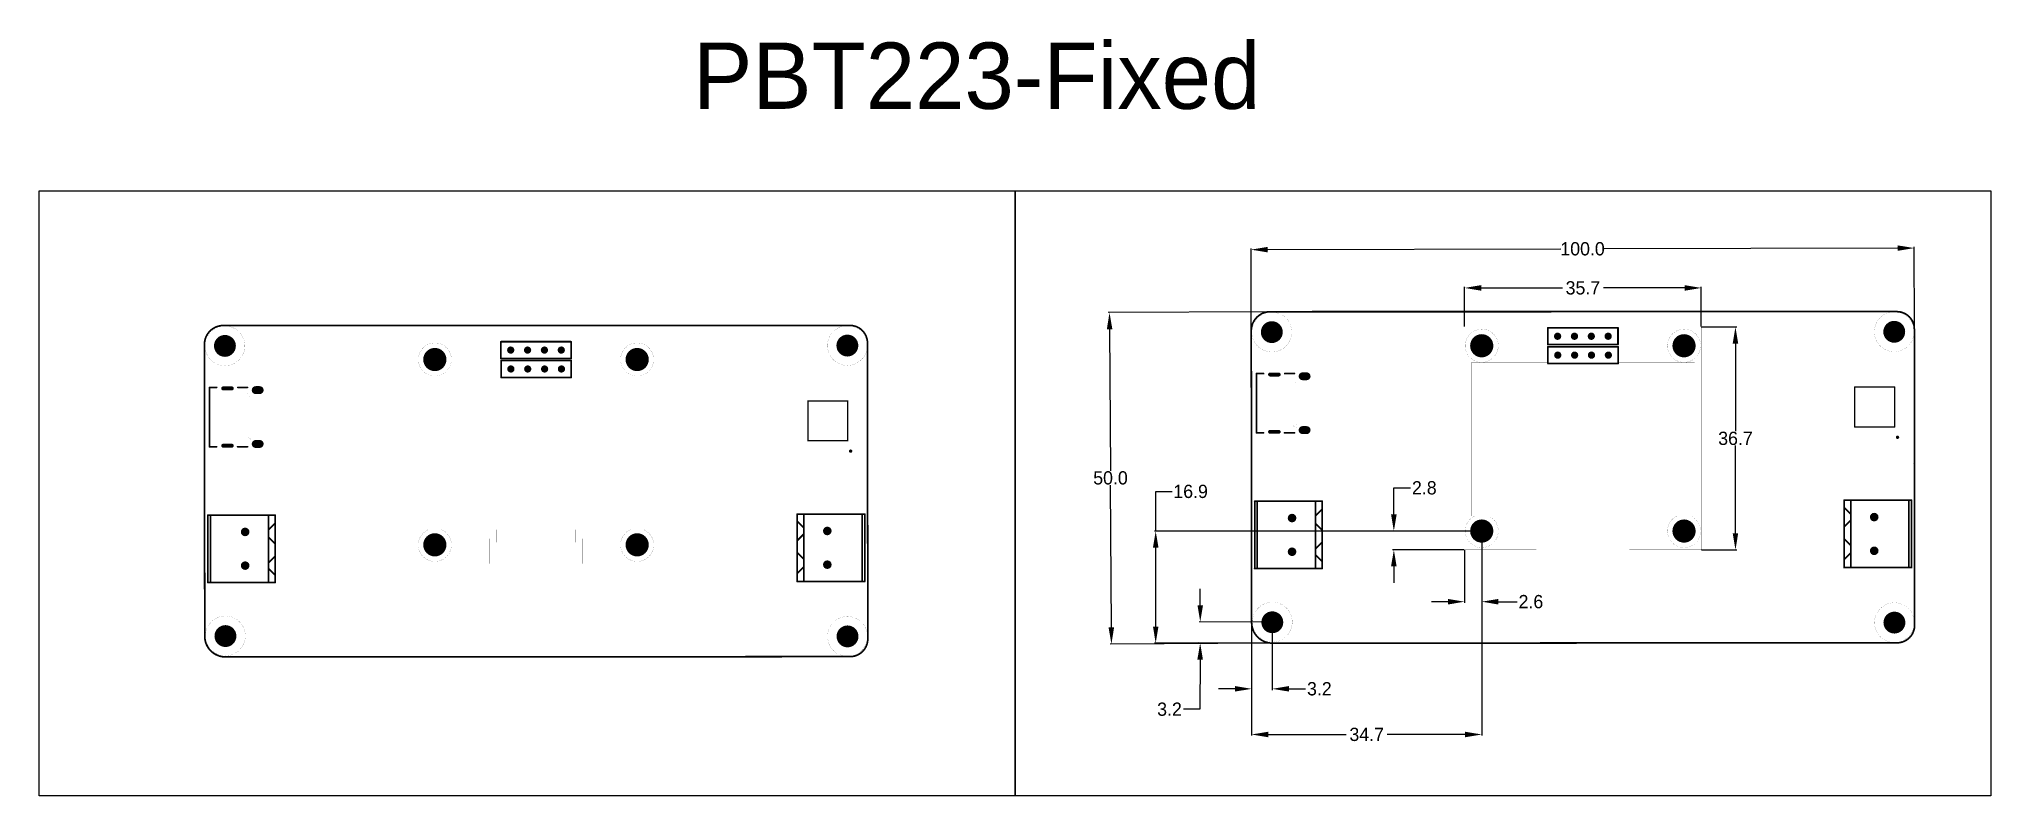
# Model space of a CAD drawing. Header units: inches. Extents: x -321 to 314, y 1 to 115.
# Drawn here: x -321 to -26.9, y 1.2 to 115.4 of the extents above; entities that cross this region are included whole.
import ezdxf

# ---------------------------------------------------------------- set-up
doc = ezdxf.new("R2010")
doc.units = ezdxf.units.IN
for name, color, linetype in [('Mechanical1', 6, 'Continuous'), ('PadHoleLayer', 156, 'Continuous'), ('TopOverlay', 2, 'Continuous')]:
    doc.layers.add(name, color=color, linetype=linetype)
doc.dimstyles.get("Standard").update_dxf_attribs({"dimtxt": 0.18, "dimasz": 0.18, "dimexe": 0.18, "dimexo": 0.0625, "dimgap": 0.09, "dimtad": 0, "dimtih": 1, "dimtoh": 1, "dimdec": 4, "dimzin": 0, "dimdsep": 46, "dimtxsty": 'Standard', "dimcen": 0.09, "dimadec": 0, "dimazin": 0, "dimtfac": 1, "dimtdec": 4, "dimtofl": 0, "dimtmove": 0, "dimatfit": 3, "dimfxl": 1, "dimtolj": 1, "dimtzin": 0, "dimarcsym": 0})

msp = doc.modelspace()

# ---------------------------------------------------------------- texts
at = {"insert": (-222.44119, 114.82123), "char_height": 10, "attachment_point": 1}
msp.add_mtext_dynamic_manual_height_columns('PBT223-Fixed', width=12.1036003, gutter_width=1, heights=[1.69878], dxfattribs=at)

# ---------------------------------------------------------------- blocks, each defined once
blk = doc.blocks.new('KH_2_54FH_1X4P_H8_5_25')
at = {"layer": 'PadHoleLayer'}
h = blk.add_hatch(color=156, dxfattribs=at)
edge = h.paths.add_edge_path()
edge.add_arc((0, 0.03), 0.55, 0, 360)
h = blk.add_hatch(color=156, dxfattribs=at)
edge = h.paths.add_edge_path()
edge.add_arc((2.54, 0.03), 0.55, 0, 360)
h = blk.add_hatch(color=156, dxfattribs=at)
edge = h.paths.add_edge_path()
edge.add_arc((5.08, 0.03), 0.55, 0, 360)
h = blk.add_hatch(color=156, dxfattribs=at)
edge = h.paths.add_edge_path()
edge.add_arc((7.62, 0.03), 0.55, 0, 360)
blk = doc.blocks.new('*D158')
at = {"color": 0, "lineweight": -2, "ltscale": 5, "transparency": 16777216}
for p, q in [((-135.54, 74.24), (-159.89, 74.1)), ((-159.69, 71.6), (-159.57, 50.26)), ((-159.43, 26.62), (-159.56, 48.08)), ((-135.25, 24.26), (-159.6, 24.12))]:
    blk.add_line(p, q, dxfattribs=at)
at = {"color": 0, "ltscale": 5, "transparency": 16777216}
for points in [[(-159.28, 71.6), (-160.11, 71.6), (-159.71, 74.1)], [(-159.02, 26.62), (-159.85, 26.62), (-159.42, 24.12)]]:
    blk.add_solid(points, dxfattribs=at)
at = {"layer": 'Defpoints', "color": 0, "ltscale": 5, "transparency": 16777216}
for p in [(-135.48, 74.24), (-159.42, 24.12), (-135.19, 24.26)]:
    blk.add_point(p, dxfattribs=at)
at = {"color": 0, "ltscale": 5, "transparency": 16777216, "insert": (-159.56, 49.17), "char_height": 2, "attachment_point": 5}
blk.add_mtext('\\A1;50.0', dxfattribs=at)
blk = doc.blocks.new('*D159')
at = {"color": 0, "lineweight": -2, "ltscale": 5, "transparency": 16777216}
for p, q in [((-70.5, 71.93), (-65.22, 71.93)), ((-65.4, 69.43), (-65.4, 56.22)), ((-65.4, 40.83), (-65.4, 54.04)), ((-70.5, 38.33), (-65.22, 38.33))]:
    blk.add_line(p, q, dxfattribs=at)
at = {"color": 0, "ltscale": 5, "transparency": 16777216}
for points in [[(-65.82, 69.43), (-64.99, 69.43), (-65.4, 71.93)], [(-65.82, 40.83), (-64.99, 40.83), (-65.4, 38.33)]]:
    blk.add_solid(points, dxfattribs=at)
at = {"layer": 'Defpoints', "color": 0, "ltscale": 5, "transparency": 16777216}
for p in [(-70.56, 71.93), (-65.4, 71.93), (-70.56, 38.33)]:
    blk.add_point(p, dxfattribs=at)
at = {"color": 0, "ltscale": 5, "transparency": 16777216, "insert": (-65.4, 55.13), "char_height": 2, "attachment_point": 5}
blk.add_mtext('\\A1;36.7', dxfattribs=at)
blk = doc.blocks.new('*D160')
at = {"color": 0, "lineweight": -2, "ltscale": 5, "transparency": 16777216}
for p, q in [((-106.21, 71.99), (-106.21, 78)), ((-103.71, 77.82), (-91.48, 77.82)), ((-73.06, 77.82), (-85.3, 77.82)), ((-70.56, 71.99), (-70.56, 78))]:
    blk.add_line(p, q, dxfattribs=at)
at = {"color": 0, "ltscale": 5, "transparency": 16777216}
for points in [[(-103.71, 78.24), (-103.71, 77.4), (-106.21, 77.82)], [(-73.06, 78.24), (-73.06, 77.4), (-70.56, 77.82)]]:
    blk.add_solid(points, dxfattribs=at)
at = {"layer": 'Defpoints', "color": 0, "ltscale": 5, "transparency": 16777216}
for p in [(-70.56, 77.82), (-106.21, 71.93), (-70.56, 71.93)]:
    blk.add_point(p, dxfattribs=at)
at = {"color": 0, "ltscale": 5, "transparency": 16777216, "insert": (-88.39, 77.82), "char_height": 2, "attachment_point": 5}
blk.add_mtext('\\A1;35.7', dxfattribs=at)
blk = doc.blocks.new('*D161')
at = {"color": 0, "lineweight": -2, "ltscale": 5, "transparency": 16777216}
for p, q in [((-106.21, 38.27), (-106.21, 30.33)), ((-103.63, 41.1), (-103.63, 30.33)), ((-108.71, 30.51), (-111.21, 30.51)), ((-101.13, 30.51), (-98.31, 30.51))]:
    blk.add_line(p, q, dxfattribs=at)
at = {"color": 0, "ltscale": 5, "transparency": 16777216}
for points in [[(-108.71, 30.92), (-108.71, 30.09), (-106.21, 30.51)], [(-101.13, 30.92), (-101.13, 30.09), (-103.63, 30.51)]]:
    blk.add_solid(points, dxfattribs=at)
at = {"layer": 'Defpoints', "color": 0, "ltscale": 5, "transparency": 16777216}
for p in [(-106.21, 38.33), (-103.63, 41.16), (-106.21, 30.51)]:
    blk.add_point(p, dxfattribs=at)
at = {"color": 0, "ltscale": 5, "transparency": 16777216, "insert": (-96.22, 30.51), "char_height": 2, "attachment_point": 5}
blk.add_mtext('\\A1;2.6', dxfattribs=at)
blk = doc.blocks.new('*D162')
at = {"color": 0, "lineweight": -2, "ltscale": 5, "transparency": 16777216}
for p, q in [((-116.87, 43.66), (-116.87, 47.67)), ((-116.87, 47.67), (-114.37, 47.67)), ((-103.69, 41.16), (-117.05, 41.16)), ((-106.28, 38.33), (-117.05, 38.33)), ((-116.87, 35.83), (-116.87, 33.33))]:
    blk.add_line(p, q, dxfattribs=at)
at = {"color": 0, "ltscale": 5, "transparency": 16777216}
for points in [[(-117.29, 43.66), (-116.45, 43.66), (-116.87, 41.16)], [(-117.29, 35.83), (-116.45, 35.83), (-116.87, 38.33)]]:
    blk.add_solid(points, dxfattribs=at)
at = {"layer": 'Defpoints', "color": 0, "ltscale": 5, "transparency": 16777216}
for p in [(-116.87, 41.16), (-106.21, 38.33), (-103.63, 41.16)]:
    blk.add_point(p, dxfattribs=at)
at = {"color": 0, "ltscale": 5, "transparency": 16777216, "insert": (-112.28, 47.67), "char_height": 2, "attachment_point": 5}
blk.add_mtext('\\A1;2.8', dxfattribs=at)
blk = doc.blocks.new('*D163')
at = {"color": 0, "lineweight": -2, "ltscale": 5, "transparency": 16777216}
for p, q in [((-146.04, 29.96), (-146.03, 32.46)), ((-135.24, 27.43), (-146.22, 27.46)), ((-135.25, 24.26), (-146.23, 24.29)), ((-146.06, 21.79), (-146.08, 14.29)), ((-146.08, 14.29), (-148.58, 14.29))]:
    blk.add_line(p, q, dxfattribs=at)
at = {"color": 0, "ltscale": 5, "transparency": 16777216}
for points in [[(-146.45, 29.96), (-145.62, 29.96), (-146.04, 27.46)], [(-146.47, 21.79), (-145.64, 21.79), (-146.05, 24.29)]]:
    blk.add_solid(points, dxfattribs=at)
at = {"layer": 'Defpoints', "color": 0, "ltscale": 5, "transparency": 16777216}
for p in [(-135.18, 27.43), (-146.05, 24.29), (-135.19, 24.26)]:
    blk.add_point(p, dxfattribs=at)
at = {"color": 0, "ltscale": 5, "transparency": 16777216, "insert": (-150.67, 14.29), "char_height": 2, "attachment_point": 5}
blk.add_mtext('\\A1;3.2', dxfattribs=at)
blk = doc.blocks.new('*D164')
at = {"color": 0, "lineweight": -2, "ltscale": 5, "transparency": 16777216}
for p, q in [((-103.63, 41.1), (-103.63, 10.31)), ((-138.3, 27.31), (-138.3, 10.31)), ((-135.8, 10.49), (-124.05, 10.49)), ((-106.13, 10.49), (-117.87, 10.49))]:
    blk.add_line(p, q, dxfattribs=at)
at = {"color": 0, "ltscale": 5, "transparency": 16777216}
for points in [[(-135.8, 10.9), (-135.8, 10.07), (-138.3, 10.49)], [(-106.13, 10.9), (-106.13, 10.07), (-103.63, 10.49)]]:
    blk.add_solid(points, dxfattribs=at)
at = {"layer": 'Defpoints', "color": 0, "ltscale": 5, "transparency": 16777216}
for p in [(-103.63, 41.16), (-138.3, 27.37), (-138.3, 10.49)]:
    blk.add_point(p, dxfattribs=at)
at = {"color": 0, "ltscale": 5, "transparency": 16777216, "insert": (-120.96, 10.49), "char_height": 2, "attachment_point": 5}
blk.add_mtext('\\A1;34.7', dxfattribs=at)
blk = doc.blocks.new('*D165')
at = {"color": 0, "lineweight": -2, "ltscale": 5, "transparency": 16777216}
for p, q in [((-152.75, 41.16), (-152.75, 47.13)), ((-152.75, 47.13), (-150.25, 47.13)), ((-103.69, 41.16), (-152.93, 41.16)), ((-152.75, 26.76), (-152.75, 38.66)), ((-135.25, 24.26), (-152.93, 24.26))]:
    blk.add_line(p, q, dxfattribs=at)
at = {"color": 0, "ltscale": 5, "transparency": 16777216}
for points in [[(-153.16, 38.66), (-152.33, 38.66), (-152.75, 41.16)], [(-153.16, 26.76), (-152.33, 26.76), (-152.75, 24.26)]]:
    blk.add_solid(points, dxfattribs=at)
at = {"layer": 'Defpoints', "color": 0, "ltscale": 5, "transparency": 16777216}
for p in [(-103.63, 41.16), (-152.75, 24.26), (-135.19, 24.26)]:
    blk.add_point(p, dxfattribs=at)
at = {"color": 0, "ltscale": 5, "transparency": 16777216, "insert": (-147.49, 47.13), "char_height": 2, "attachment_point": 5}
blk.add_mtext('\\A1;16.9', dxfattribs=at)
blk = doc.blocks.new('*D166')
at = {"color": 0, "lineweight": -2, "ltscale": 5, "transparency": 16777216}
for p, q in [((-138.3, 27.31), (-138.3, 17.19)), ((-135.18, 27.37), (-135.18, 17.19)), ((-140.8, 17.37), (-143.3, 17.37)), ((-132.68, 17.37), (-130.18, 17.37))]:
    blk.add_line(p, q, dxfattribs=at)
at = {"color": 0, "ltscale": 5, "transparency": 16777216}
for points in [[(-140.8, 17.79), (-140.8, 16.96), (-138.3, 17.37)], [(-132.68, 17.79), (-132.68, 16.96), (-135.18, 17.37)]]:
    blk.add_solid(points, dxfattribs=at)
at = {"layer": 'Defpoints', "color": 0, "ltscale": 5, "transparency": 16777216}
for p in [(-138.3, 27.37), (-135.18, 27.43), (-135.18, 17.37)]:
    blk.add_point(p, dxfattribs=at)
at = {"color": 0, "ltscale": 5, "transparency": 16777216, "insert": (-128.09, 17.37), "char_height": 2, "attachment_point": 5}
blk.add_mtext('\\A1;3.2', dxfattribs=at)
blk = doc.blocks.new('*D167')
at = {"color": 0, "lineweight": -2, "ltscale": 5, "transparency": 16777216}
for p, q in [((-138.35, 71.43), (-138.38, 83.77)), ((-135.88, 83.6), (-91.7, 83.7)), ((-40.98, 83.83), (-85.19, 83.72)), ((-38.45, 71.67), (-38.48, 84.01))]:
    blk.add_line(p, q, dxfattribs=at)
at = {"color": 0, "ltscale": 5, "transparency": 16777216}
for points in [[(-135.88, 84.01), (-135.88, 83.18), (-138.38, 83.59)], [(-40.98, 84.24), (-40.98, 83.41), (-38.48, 83.83)]]:
    blk.add_solid(points, dxfattribs=at)
at = {"layer": 'Defpoints', "color": 0, "ltscale": 5, "transparency": 16777216}
for p in [(-38.48, 83.83), (-138.35, 71.37), (-38.45, 71.61)]:
    blk.add_point(p, dxfattribs=at)
at = {"color": 0, "ltscale": 5, "transparency": 16777216, "insert": (-88.44, 83.71), "char_height": 2, "attachment_point": 5}
blk.add_mtext('\\A1;100.0', dxfattribs=at)
blk = doc.blocks.new('KH_2_54FH_1X4P_H8_5_32')
at = {"layer": 'PadHoleLayer'}
h = blk.add_hatch(color=156, dxfattribs=at)
edge = h.paths.add_edge_path()
edge.add_arc((0, 0.03), 0.55, 0, 360)
h = blk.add_hatch(color=156, dxfattribs=at)
edge = h.paths.add_edge_path()
edge.add_arc((2.54, 0.03), 0.55, 0, 360)
h = blk.add_hatch(color=156, dxfattribs=at)
edge = h.paths.add_edge_path()
edge.add_arc((5.08, 0.03), 0.55, 0, 360)
h = blk.add_hatch(color=156, dxfattribs=at)
edge = h.paths.add_edge_path()
edge.add_arc((7.62, 0.03), 0.55, 0, 360)
at = {"layer": 'TopOverlay'}
for points in [[(-1.48, 1.3, 0.254, 0.254, 0), (-1.48, -1.24, 0.254, 0.254, 0)], [(9.1, 1.3, 0.254, 0.254, 0), (-1.48, 1.3, 0.254, 0.254, 0)], [(9.1, 1.3, 0.254, 0.254, 0), (9.1, -1.24, 0.254, 0.254, 0)], [(9.1, -1.24, 0.254, 0.254, 0), (-1.48, -1.24, 0.254, 0.254, 0)]]:
    blk.add_lwpolyline(points, format="xyseb", dxfattribs=at)
for points in [[(-1.54, 1.3, 0.127, 0.127, 1), (-1.42, 1.3, 0.127, 0.127, 1)], [(-1.54, 1.3, 0.127, 0.127, 1), (-1.42, 1.3, 0.127, 0.127, 1)], [(9.04, 1.3, 0.127, 0.127, 1), (9.16, 1.3, 0.127, 0.127, 1)], [(9.04, 1.3, 0.127, 0.127, 1), (9.16, 1.3, 0.127, 0.127, 1)], [(-1.54, -1.24, 0.127, 0.127, 1), (-1.42, -1.24, 0.127, 0.127, 1)], [(-1.54, -1.24, 0.127, 0.127, 1), (-1.42, -1.24, 0.127, 0.127, 1)], [(9.04, -1.24, 0.127, 0.127, 1), (9.16, -1.24, 0.127, 0.127, 1)], [(9.04, -1.24, 0.127, 0.127, 1), (9.16, -1.24, 0.127, 0.127, 1)]]:
    blk.add_lwpolyline(points, format="xyseb", close=True, dxfattribs=at)
blk = doc.blocks.new('WJ500V_5_08_2P_33')
at = {"layer": 'PadHoleLayer'}
h = blk.add_hatch(color=156, dxfattribs=at)
edge = h.paths.add_edge_path()
edge.add_arc((-2.35, -0.62), 0.65, 0, 360)
h = blk.add_hatch(color=156, dxfattribs=at)
edge = h.paths.add_edge_path()
edge.add_arc((2.73, -0.62), 0.65, 0, 360)
at = {"layer": 'TopOverlay'}
for points in [[(-4.89, -5.14, 0.254, 0.254, 0), (-4.89, 5.02, 0.254, 0.254, 0)], [(5.27, 4.62, 0.254, 0.254, 0), (-4.88, 4.62, 0.254, 0.254, 0)], [(5.27, 5.01, 0.254, 0.254, 0), (-4.87, 5.01, 0.254, 0.254, 0)], [(5.27, -5.15, 0.254, 0.254, 0), (5.27, 5.01, 0.254, 0.254, 0)], [(5.27, -5.15, 0.254, 0.254, 0), (-4.87, -5.15, 0.254, 0.254, 0)], [(5.27, -4.16, 0.254, 0.254, 0), (-4.85, -4.16, 0.254, 0.254, 0)], [(-3.78, -5.12, 0.254, 0.254, 0), (-2.82, -4.16, 0.254, 0.254, 0)], [(-0.93, -5.12, 0.254, 0.254, 0), (-1.89, -4.16, 0.254, 0.254, 0)], [(0.94, -5.14, 0.254, 0.254, 0), (1.9, -4.18, 0.254, 0.254, 0)], [(4.05, -5.14, 0.254, 0.254, 0), (3.09, -4.18, 0.254, 0.254, 0)]]:
    blk.add_lwpolyline(points, format="xyseb", dxfattribs=at)
for points in [[(-4.96, 5.02, 0.127, 0.127, 1), (-4.83, 5.02, 0.127, 0.127, 1)], [(-4.94, 4.62, 0.127, 0.127, 1), (-4.81, 4.62, 0.127, 0.127, 1)], [(-4.93, 5.01, 0.127, 0.127, 1), (-4.8, 5.01, 0.127, 0.127, 1)], [(5.2, 5.01, 0.127, 0.127, 1), (5.33, 5.01, 0.127, 0.127, 1)], [(5.2, 5.01, 0.127, 0.127, 1), (5.33, 5.01, 0.127, 0.127, 1)], [(5.2, 4.62, 0.127, 0.127, 1), (5.33, 4.62, 0.127, 0.127, 1)], [(-4.96, -5.14, 0.127, 0.127, 1), (-4.83, -5.14, 0.127, 0.127, 1)], [(-4.93, -5.15, 0.127, 0.127, 1), (-4.8, -5.15, 0.127, 0.127, 1)], [(-4.91, -4.16, 0.127, 0.127, 1), (-4.79, -4.16, 0.127, 0.127, 1)], [(-3.85, -5.12, 0.127, 0.127, 1), (-3.72, -5.12, 0.127, 0.127, 1)], [(-2.89, -4.16, 0.127, 0.127, 1), (-2.76, -4.16, 0.127, 0.127, 1)], [(-1.96, -4.16, 0.127, 0.127, 1), (-1.83, -4.16, 0.127, 0.127, 1)], [(-1, -5.12, 0.127, 0.127, 1), (-0.87, -5.12, 0.127, 0.127, 1)], [(0.87, -5.14, 0.127, 0.127, 1), (1, -5.14, 0.127, 0.127, 1)], [(1.83, -4.18, 0.127, 0.127, 1), (1.96, -4.18, 0.127, 0.127, 1)], [(3.02, -4.18, 0.127, 0.127, 1), (3.15, -4.18, 0.127, 0.127, 1)], [(3.98, -5.14, 0.127, 0.127, 1), (4.11, -5.14, 0.127, 0.127, 1)], [(5.2, -4.16, 0.127, 0.127, 1), (5.33, -4.16, 0.127, 0.127, 1)], [(5.2, -5.15, 0.127, 0.127, 1), (5.33, -5.15, 0.127, 0.127, 1)], [(5.2, -5.15, 0.127, 0.127, 1), (5.33, -5.15, 0.127, 0.127, 1)]]:
    blk.add_lwpolyline(points, format="xyseb", close=True, dxfattribs=at)
blk = doc.blocks.new('WJ500V_5_08_2P_34')
at = {"layer": 'PadHoleLayer'}
h = blk.add_hatch(color=156, dxfattribs=at)
edge = h.paths.add_edge_path()
edge.add_arc((-2.35, -0.62), 0.65, 0, 360)
h = blk.add_hatch(color=156, dxfattribs=at)
edge = h.paths.add_edge_path()
edge.add_arc((2.73, -0.62), 0.65, 0, 360)
at = {"layer": 'TopOverlay'}
for points in [[(-4.89, 5.02, 0.254, 0.254, 0), (-4.89, -5.14, 0.254, 0.254, 0)], [(-4.88, 4.62, 0.254, 0.254, 0), (5.27, 4.62, 0.254, 0.254, 0)], [(-4.87, 5.01, 0.254, 0.254, 0), (5.27, 5.01, 0.254, 0.254, 0)], [(5.27, 5.01, 0.254, 0.254, 0), (5.27, -5.15, 0.254, 0.254, 0)], [(-4.87, -5.15, 0.254, 0.254, 0), (5.27, -5.15, 0.254, 0.254, 0)], [(-4.85, -4.16, 0.254, 0.254, 0), (5.27, -4.16, 0.254, 0.254, 0)], [(-2.82, -4.16, 0.254, 0.254, 0), (-3.78, -5.12, 0.254, 0.254, 0)], [(-1.89, -4.16, 0.254, 0.254, 0), (-0.93, -5.12, 0.254, 0.254, 0)], [(1.9, -4.18, 0.254, 0.254, 0), (0.94, -5.14, 0.254, 0.254, 0)], [(3.09, -4.18, 0.254, 0.254, 0), (4.05, -5.14, 0.254, 0.254, 0)]]:
    blk.add_lwpolyline(points, format="xyseb", dxfattribs=at)
for points in [[(-4.96, 5.02, 0.127, 0.127, 1), (-4.83, 5.02, 0.127, 0.127, 1)], [(-4.94, 4.62, 0.127, 0.127, 1), (-4.81, 4.62, 0.127, 0.127, 1)], [(-4.93, 5.01, 0.127, 0.127, 1), (-4.8, 5.01, 0.127, 0.127, 1)], [(5.2, 5.01, 0.127, 0.127, 1), (5.33, 5.01, 0.127, 0.127, 1)], [(5.2, 5.01, 0.127, 0.127, 1), (5.33, 5.01, 0.127, 0.127, 1)], [(5.2, 4.62, 0.127, 0.127, 1), (5.33, 4.62, 0.127, 0.127, 1)], [(-4.96, -5.14, 0.127, 0.127, 1), (-4.83, -5.14, 0.127, 0.127, 1)], [(-4.93, -5.15, 0.127, 0.127, 1), (-4.8, -5.15, 0.127, 0.127, 1)], [(-4.91, -4.16, 0.127, 0.127, 1), (-4.79, -4.16, 0.127, 0.127, 1)], [(-3.85, -5.12, 0.127, 0.127, 1), (-3.72, -5.12, 0.127, 0.127, 1)], [(-2.89, -4.16, 0.127, 0.127, 1), (-2.76, -4.16, 0.127, 0.127, 1)], [(-1.96, -4.16, 0.127, 0.127, 1), (-1.83, -4.16, 0.127, 0.127, 1)], [(-1, -5.12, 0.127, 0.127, 1), (-0.87, -5.12, 0.127, 0.127, 1)], [(0.87, -5.14, 0.127, 0.127, 1), (1, -5.14, 0.127, 0.127, 1)], [(1.83, -4.18, 0.127, 0.127, 1), (1.96, -4.18, 0.127, 0.127, 1)], [(3.02, -4.18, 0.127, 0.127, 1), (3.15, -4.18, 0.127, 0.127, 1)], [(3.98, -5.14, 0.127, 0.127, 1), (4.11, -5.14, 0.127, 0.127, 1)], [(5.2, -4.16, 0.127, 0.127, 1), (5.33, -4.16, 0.127, 0.127, 1)], [(5.2, -5.15, 0.127, 0.127, 1), (5.33, -5.15, 0.127, 0.127, 1)], [(5.2, -5.15, 0.127, 0.127, 1), (5.33, -5.15, 0.127, 0.127, 1)]]:
    blk.add_lwpolyline(points, format="xyseb", close=True, dxfattribs=at)
blk = doc.blocks.new('TYPE_C_24P_QT_143_36')
at = {"layer": 'PadHoleLayer'}
h = blk.add_hatch(color=156, dxfattribs=at)
edge = h.paths.add_edge_path()
edge.add_arc((-4.06, 3.26), 0.6, 180, 360)
edge.add_line((-3.46, 3.26), (-3.46, 3.86))
edge.add_arc((-4.06, 3.86), 0.6, 0, 180)
edge.add_line((-4.66, 3.86), (-4.66, 3.26))
h = blk.add_hatch(color=156, dxfattribs=at)
edge = h.paths.add_edge_path()
edge.add_arc((4.06, 3.26), 0.6, 180, 360)
edge.add_line((4.66, 3.26), (4.66, 3.86))
edge.add_arc((4.06, 3.86), 0.6, 0, 180)
edge.add_line((3.46, 3.86), (3.46, 3.26))
h = blk.add_hatch(color=156, dxfattribs=at)
edge = h.paths.add_edge_path()
edge.add_arc((-4.32, -1.64), 0.3, 180, 360)
edge.add_line((-4.02, -1.64), (-4.02, -0.34))
edge.add_arc((-4.32, -0.34), 0.3, 0, 180)
edge.add_line((-4.62, -0.34), (-4.62, -1.64))
h = blk.add_hatch(color=156, dxfattribs=at)
edge = h.paths.add_edge_path()
edge.add_arc((4.32, -1.64), 0.3, 180, 360)
edge.add_line((4.62, -1.64), (4.62, -0.34))
edge.add_arc((4.32, -0.34), 0.3, 0, 180)
edge.add_line((4.02, -0.34), (4.02, -1.64))
at = {"layer": 'Mechanical1'}
for points in [[(-3.12, 2.21, 0.00508, 0.00508, 1), (-3.67, 2.21, 0.00508, 0.00508, 1)], [(-3.67, 2.21, 0.00254, 0.00254, 1), (-3.67, 2.21, 0.00254, 0.00254, 1)], [(-3.12, 2.21, 0.00254, 0.00254, 1), (-3.12, 2.21, 0.00254, 0.00254, 1)], [(3.68, 2.21, 0.00508, 0.00508, 1), (3.13, 2.21, 0.00508, 0.00508, 1)], [(3.13, 2.21, 0.00254, 0.00254, 1), (3.13, 2.21, 0.00254, 0.00254, 1)], [(3.68, 2.21, 0.00254, 0.00254, 1), (3.68, 2.21, 0.00254, 0.00254, 1)]]:
    blk.add_lwpolyline(points, format="xyseb", close=True, dxfattribs=at)
at = {"layer": 'TopOverlay'}
for points in [[(-4.47, 0.56, 0.254, 0.254, 0), (-4.47, 2.03, 0.254, 0.254, 0)], [(4.47, 0.53, 0.254, 0.254, 0), (4.47, 2.03, 0.254, 0.254, 0)], [(-4.47, -3.7, 0.254, 0.254, 0), (-4.47, -2.62, 0.254, 0.254, 0)], [(4.47, -3.7, 0.254, 0.254, 0), (4.47, -2.64, 0.254, 0.254, 0)], [(4.47, -3.7, 0.254, 0.254, 0), (-4.47, -3.7, 0.254, 0.254, 0)]]:
    blk.add_lwpolyline(points, format="xyseb", dxfattribs=at)
for points in [[(-4.53, 2.03, 0.127, 0.127, 1), (-4.41, 2.03, 0.127, 0.127, 1)], [(-4.53, 0.56, 0.127, 0.127, 1), (-4.41, 0.56, 0.127, 0.127, 1)], [(4.41, 2.03, 0.127, 0.127, 1), (4.53, 2.03, 0.127, 0.127, 1)], [(4.41, 0.53, 0.127, 0.127, 1), (4.53, 0.53, 0.127, 0.127, 1)], [(-4.53, -2.62, 0.127, 0.127, 1), (-4.4, -2.62, 0.127, 0.127, 1)], [(4.41, -2.64, 0.127, 0.127, 1), (4.54, -2.64, 0.127, 0.127, 1)], [(-4.53, -3.7, 0.127, 0.127, 1), (-4.4, -3.7, 0.127, 0.127, 1)], [(-4.53, -3.7, 0.127, 0.127, 1), (-4.4, -3.7, 0.127, 0.127, 1)], [(4.41, -3.7, 0.127, 0.127, 1), (4.54, -3.7, 0.127, 0.127, 1)], [(4.41, -3.7, 0.127, 0.127, 1), (4.54, -3.7, 0.127, 0.127, 1)]]:
    blk.add_lwpolyline(points, format="xyseb", close=True, dxfattribs=at)
blk = doc.blocks.new('TECO_4_1437565_1_V_44')
at = {"layer": 'TopOverlay'}
for points in [[(-3.32, 4.56, 0.25, 0.25, 1), (-3.57, 4.56, 0.25, 0.25, 1)], [(-3.64, 4.56, 0.125, 0.125, 1), (-3.51, 4.56, 0.125, 0.125, 1)], [(-3.39, 4.56, 0.125, 0.125, 1), (-3.26, 4.56, 0.125, 0.125, 1)], [(-3.05, 3, 0.1, 0.1, 1), (-2.95, 3, 0.1, 0.1, 1)], [(-3.05, 3, 0.1, 0.1, 1), (-2.95, 3, 0.1, 0.1, 1)], [(2.95, 3, 0.1, 0.1, 1), (3.05, 3, 0.1, 0.1, 1)], [(2.95, 3, 0.1, 0.1, 1), (3.05, 3, 0.1, 0.1, 1)], [(-3.05, -3, 0.1, 0.1, 1), (-2.95, -3, 0.1, 0.1, 1)], [(-3.05, -3, 0.1, 0.1, 1), (-2.95, -3, 0.1, 0.1, 1)], [(2.95, -3, 0.1, 0.1, 1), (3.05, -3, 0.1, 0.1, 1)], [(2.95, -3, 0.1, 0.1, 1), (3.05, -3, 0.1, 0.1, 1)]]:
    blk.add_lwpolyline(points, format="xyseb", close=True, dxfattribs=at)
for points in [[(-3, 3, 0.2, 0.2, 0), (-3, -3, 0.2, 0.2, 0)], [(3, 3, 0.2, 0.2, 0), (-3, 3, 0.2, 0.2, 0)], [(3, 3, 0.2, 0.2, 0), (3, -3, 0.2, 0.2, 0)], [(3, -3, 0.2, 0.2, 0), (-3, -3, 0.2, 0.2, 0)]]:
    blk.add_lwpolyline(points, format="xyseb", dxfattribs=at)
blk = doc.blocks.new('KH_2_54FH_1X4P_H8_5_63')
at = {"layer": 'PadHoleLayer'}
h = blk.add_hatch(color=156, dxfattribs=at)
edge = h.paths.add_edge_path()
edge.add_arc((0, 0.03), 0.55, 0, 360)
h = blk.add_hatch(color=156, dxfattribs=at)
edge = h.paths.add_edge_path()
edge.add_arc((2.54, 0.03), 0.55, 0, 360)
h = blk.add_hatch(color=156, dxfattribs=at)
edge = h.paths.add_edge_path()
edge.add_arc((5.08, 0.03), 0.55, 0, 360)
h = blk.add_hatch(color=156, dxfattribs=at)
edge = h.paths.add_edge_path()
edge.add_arc((7.62, 0.03), 0.55, 0, 360)
at = {"layer": 'TopOverlay'}
for points in [[(9.1, 1.3, 0.254, 0.254, 0), (-1.48, 1.3, 0.254, 0.254, 0)], [(-1.48, 1.3, 0.254, 0.254, 0), (-1.48, -1.24, 0.254, 0.254, 0)], [(9.1, 1.3, 0.254, 0.254, 0), (9.1, -1.24, 0.254, 0.254, 0)], [(9.1, -1.24, 0.254, 0.254, 0), (-1.48, -1.24, 0.254, 0.254, 0)]]:
    blk.add_lwpolyline(points, format="xyseb", dxfattribs=at)
for points in [[(-1.54, 1.3, 0.127, 0.127, 1), (-1.42, 1.3, 0.127, 0.127, 1)], [(-1.54, 1.3, 0.127, 0.127, 1), (-1.42, 1.3, 0.127, 0.127, 1)], [(9.04, 1.3, 0.127, 0.127, 1), (9.16, 1.3, 0.127, 0.127, 1)], [(9.04, 1.3, 0.127, 0.127, 1), (9.16, 1.3, 0.127, 0.127, 1)], [(-1.54, -1.24, 0.127, 0.127, 1), (-1.42, -1.24, 0.127, 0.127, 1)], [(-1.54, -1.24, 0.127, 0.127, 1), (-1.42, -1.24, 0.127, 0.127, 1)], [(9.04, -1.24, 0.127, 0.127, 1), (9.16, -1.24, 0.127, 0.127, 1)], [(9.04, -1.24, 0.127, 0.127, 1), (9.16, -1.24, 0.127, 0.127, 1)]]:
    blk.add_lwpolyline(points, format="xyseb", close=True, dxfattribs=at)

# ---------------------------------------------------------------- dimensions: what is measured, and where the dimension line sits
at = {"ltscale": 5}
for base, p1, p2, angle, text, picture, middle, dimtype in [((-38.4796, 83.83229), (-138.34973, 71.36849), (-38.44993, 71.61107), 0.139123, '100.0', '*D167', (-88.44386, 83.71097), 161), ((-159.41828, 24.11973), (-135.47897, 74.23925), (-135.18841, 24.26059), 270.3330966, '50.0', '*D158', (-159.56391, 49.16807), 161), ((-65.40326, 71.93131), (-70.5646, 38.33131), (-70.5646, 71.93131), 90, '36.7', '*D159', (-65.40326, 55.13131), 160), ((-152.74546, 24.26059), (-103.6296, 41.16131), (-135.18841, 24.26059), 90, '16.9', '*D165', (-147.4888, 47.13152), 160), ((-116.86949, 41.16131), (-106.2146, 38.33131), (-103.6296, 41.16131), 90, '2.8', '*D162', (-112.27949, 47.67269), 160), ((-146.05107, 24.29099), (-135.17954, 27.43123), (-135.18841, 24.26059), 269.8396726, '3.2', '*D163', (-150.66907, 14.2854), 161)]:
    dim = msp.add_linear_dim(base=base, p1=p1, p2=p2, angle=angle, text=text, dimstyle='Standard', override={"dimtxt": 2, "dimasz": 2.5}, dxfattribs=at)
    dim.commit()
    dim.dimension.update_dxf_attribs({"geometry": picture, "text_midpoint": middle, "dimtype": dimtype})
for base, p1, p2, text, picture, middle in [((-70.5646, 77.82045), (-106.2146, 71.93131), (-70.5646, 71.93131), '35.7', '*D160', (-88.3896, 77.82045)), ((-138.29941, 10.4853), (-103.6296, 41.16131), (-138.29941, 27.37159), '34.7', '*D164', (-120.9645, 10.4853)), ((-106.2146, 30.50656), (-103.6296, 41.16131), (-106.2146, 38.33131), '2.6', '*D161', (-96.21947, 30.50656)), ((-135.17954, 17.37377), (-138.29941, 27.37159), (-135.17954, 27.43123), '3.2', '*D166', (-128.08954, 17.37377))]:
    dim = msp.add_linear_dim(base=base, p1=p1, p2=p2, text=text, dimstyle='Standard', override={"dimtxt": 2, "dimasz": 2.5}, dxfattribs=at)
    dim.commit()
    dim.dimension.update_dxf_attribs({"geometry": picture, "text_midpoint": middle, "dimtype": 160})

# ---------------------------------------------------------------- hatches: boundary and pattern name
at = {"layer": 'PadHoleLayer'}
h = msp.add_hatch(color=156, dxfattribs=at)
edge = h.paths.add_edge_path()
edge.add_arc((-292.97947, 69.07707), 1.65, 0, 360)
h = msp.add_hatch(color=156, dxfattribs=at)
edge = h.paths.add_edge_path()
edge.add_arc((-199.20447, 69.12707), 1.65, 0, 360)
h = msp.add_hatch(color=156, dxfattribs=at)
edge = h.paths.add_edge_path()
edge.add_arc((-135.2546, 71.15631), 1.65, 0, 360)
h = msp.add_hatch(color=156, dxfattribs=at)
edge = h.paths.add_edge_path()
edge.add_arc((-103.6296, 69.10131), 1.75, 0, 360)
h = msp.add_hatch(color=156, dxfattribs=at)
edge = h.paths.add_edge_path()
edge.add_arc((-73.1496, 69.10131), 1.75, 0, 360)
h = msp.add_hatch(color=156, dxfattribs=at)
edge = h.paths.add_edge_path()
edge.add_arc((-41.4796, 71.20631), 1.65, 0, 360)
h = msp.add_hatch(color=156, dxfattribs=at)
edge = h.paths.add_edge_path()
edge.add_arc((-261.35447, 67.02207), 1.75, 0, 360)
h = msp.add_hatch(color=156, dxfattribs=at)
edge = h.paths.add_edge_path()
edge.add_arc((-230.87447, 67.02207), 1.75, 0, 360)
h = msp.add_hatch(color=156, dxfattribs=at)
edge = h.paths.add_edge_path()
edge.add_arc((-103.6296, 41.16131), 1.75, 0, 360)
h = msp.add_hatch(color=156, dxfattribs=at)
edge = h.paths.add_edge_path()
edge.add_arc((-73.1496, 41.16131), 1.75, 0, 360)
h = msp.add_hatch(color=156, dxfattribs=at)
edge = h.paths.add_edge_path()
edge.add_arc((-261.35447, 39.08207), 1.75, 0, 360)
h = msp.add_hatch(color=156, dxfattribs=at)
edge = h.paths.add_edge_path()
edge.add_arc((-230.87447, 39.08207), 1.75, 0, 360)
h = msp.add_hatch(color=156, dxfattribs=at)
edge = h.paths.add_edge_path()
edge.add_arc((-292.90447, 25.32707), 1.65, 0, 360)
h = msp.add_hatch(color=156, dxfattribs=at)
edge = h.paths.add_edge_path()
edge.add_arc((-199.17947, 25.27707), 1.65, 0, 360)
h = msp.add_hatch(color=156, dxfattribs=at)
edge = h.paths.add_edge_path()
edge.add_arc((-135.1796, 27.40631), 1.65, 0, 360)
h = msp.add_hatch(color=156, dxfattribs=at)
edge = h.paths.add_edge_path()
edge.add_arc((-41.4546, 27.35631), 1.65, 0, 360)

# ---------------------------------------------------------------- linework, layer by layer
for points in [[(-173.94771, 1.21286), (-320.98762, 1.21286), (-320.98762, 92.4508), (-173.94771, 92.4508)], [(-26.90781, 1.21286), (-173.94771, 1.21286), (-173.94771, 92.4508), (-26.90781, 92.4508)]]:
    msp.add_lwpolyline(points, close=True)
at = {"layer": 'Mechanical1'}
for points, const_width in [([(-138.34973, 71.36849, -0.414213322), (-135.47897, 74.23925)], 0.254), ([(-41.08516, 74.2463, -0.414213322), (-38.44993, 71.61107)], 0.254), ([(-296.0746, 69.28926, -0.414213322), (-293.20384, 72.16001)], 0.254), ([(-198.81003, 72.16707, -0.414213322), (-196.1748, 69.53183)], 0.254), ([(-258.85447, 39.08207, -1.827112939), (-262.40189, 41.35207)], 0.0127), ([(-260.30704, 41.35207, -0.29256452), (-258.85447, 39.08207)], 0.0127), ([(-228.37447, 39.08207, -1.827112939), (-231.92189, 41.35207)], 0.0127), ([(-229.82704, 41.35207, -0.29256452), (-228.37447, 39.08207)], 0.0127), ([(-101.1296, 41.16131, -1.827112939), (-104.67702, 43.43131)], 0.0127), ([(-102.58217, 43.43131, -0.29256452), (-101.1296, 41.16131)], 0.0127), ([(-70.6496, 41.16131, -1.827112939), (-74.19702, 43.43131)], 0.0127), ([(-72.10217, 43.43131, -0.29256452), (-70.6496, 41.16131)], 0.0127), ([(-135.18841, 24.26059, -0.414213322), (-138.29941, 27.37159)], 0.254), ([(-38.40414, 26.96352, -0.414213322), (-41.06117, 24.30649)], 0.254), ([(-292.91328, 22.18136, -0.414213322), (-296.02427, 25.29235)], 0.254), ([(-196.129, 24.88429, -0.414213322), (-198.78604, 22.22726)], 0.254)]:
    msp.add_lwpolyline(points, format="xyb", dxfattribs=dict(at, const_width=const_width))
for points, const_width in [([(-132.25455, 71.15623, 1), (-138.25454, 71.15623, 1)], 0.0127), ([(-135.54247, 74.23925, 1), (-135.41547, 74.23925, 1)], 0.127), ([(-135.54247, 74.23925, 1), (-135.41547, 74.23925, 1)], 0.127), ([(-127.2181, 74.25631, 1), (-127.0911, 74.25631, 1)], 0.127), ([(-127.2081, 74.2463, 1), (-127.0811, 74.2463, 1)], 0.127), ([(-38.47955, 71.20622, 1), (-44.47954, 71.20622, 1)], 0.0127), ([(-41.14866, 74.2463, 1), (-41.02166, 74.2463, 1)], 0.127), ([(-41.14866, 74.2463, 1), (-41.02166, 74.2463, 1)], 0.127), ([(-289.97941, 69.07699, 1), (-295.97941, 69.07699, 1)], 0.0127), ([(-293.26734, 72.16001, 1), (-293.14034, 72.16001, 1)], 0.127), ([(-293.26734, 72.16001, 1), (-293.14034, 72.16001, 1)], 0.127), ([(-284.94297, 72.17707, 1), (-284.81597, 72.17707, 1)], 0.127), ([(-284.93296, 72.16707, 1), (-284.80596, 72.16707, 1)], 0.127), ([(-196.20441, 69.12699, 1), (-202.20441, 69.12699, 1)], 0.0127), ([(-197.70647, 69.11706, 1), (-200.70647, 69.11706, 1)], 0.0127), ([(-198.87353, 72.16707, 1), (-198.74653, 72.16707, 1)], 0.127), ([(-198.87353, 72.16707, 1), (-198.74653, 72.16707, 1)], 0.127), ([(-138.41323, 71.36849, 1), (-138.28623, 71.36849, 1)], 0.127), ([(-138.41323, 71.36849, 1), (-138.28623, 71.36849, 1)], 0.127), ([(-138.25772, 71.15623, 1), (-138.25137, 71.15623, 1)], 0.00635), ([(-133.7566, 71.1463, 1), (-136.7566, 71.1463, 1)], 0.0127), ([(-136.75978, 71.1463, 1), (-136.75343, 71.1463, 1)], 0.00635), ([(-133.75978, 71.1463, 1), (-133.75343, 71.1463, 1)], 0.00635), ([(-132.25772, 71.15623, 1), (-132.25137, 71.15623, 1)], 0.00635), ([(-106.21777, 71.93131, 1), (-106.21142, 71.93131, 1)], 0.00635), ([(-106.21777, 71.93131, 1), (-106.21142, 71.93131, 1)], 0.00635), ([(-101.1296, 69.10131, 1), (-106.1296, 69.10131, 1)], 0.0127), ([(-102.1296, 69.10131, 1), (-105.1296, 69.10131, 1)], 0.0127), ([(-92.50277, 70.83131, 1), (-92.49642, 70.83131, 1)], 0.00635), ([(-92.50277, 70.83131, 1), (-92.49642, 70.83131, 1)], 0.00635), ([(-92.50277, 70.83131, 1), (-92.49642, 70.83131, 1)], 0.00635), ([(-92.50277, 70.83131, 1), (-92.49642, 70.83131, 1)], 0.00635), ([(-92.30277, 70.63131, 1), (-92.29642, 70.63131, 1)], 0.00635), ([(-92.30277, 70.63131, 1), (-92.29642, 70.63131, 1)], 0.00635), ([(-92.30277, 70.63131, 1), (-92.29642, 70.63131, 1)], 0.00635), ([(-92.10277, 70.63131, 1), (-92.09642, 70.63131, 1)], 0.00635), ([(-92.10277, 70.63131, 1), (-92.09642, 70.63131, 1)], 0.00635), ([(-91.90277, 70.83131, 1), (-91.89642, 70.83131, 1)], 0.00635), ([(-91.90277, 70.83131, 1), (-91.89642, 70.83131, 1)], 0.00635), ([(-91.90277, 70.83131, 1), (-91.89642, 70.83131, 1)], 0.00635), ([(-89.96277, 70.83131, 1), (-89.95642, 70.83131, 1)], 0.00635), ([(-89.96277, 70.83131, 1), (-89.95642, 70.83131, 1)], 0.00635), ([(-89.96277, 70.83131, 1), (-89.95642, 70.83131, 1)], 0.00635), ([(-89.76277, 70.63131, 1), (-89.75642, 70.63131, 1)], 0.00635), ([(-89.76277, 70.63131, 1), (-89.75642, 70.63131, 1)], 0.00635), ([(-89.76277, 70.63131, 1), (-89.75642, 70.63131, 1)], 0.00635), ([(-89.56277, 70.63131, 1), (-89.55642, 70.63131, 1)], 0.00635), ([(-89.56277, 70.63131, 1), (-89.55642, 70.63131, 1)], 0.00635), ([(-89.56277, 70.63131, 1), (-89.55642, 70.63131, 1)], 0.00635), ([(-89.36277, 70.83131, 1), (-89.35642, 70.83131, 1)], 0.00635), ([(-89.36277, 70.83131, 1), (-89.35642, 70.83131, 1)], 0.00635), ([(-89.36277, 70.83131, 1), (-89.35642, 70.83131, 1)], 0.00635), ([(-87.42277, 70.83131, 1), (-87.41642, 70.83131, 1)], 0.00635), ([(-87.42277, 70.83131, 1), (-87.41642, 70.83131, 1)], 0.00635), ([(-87.42277, 70.83131, 1), (-87.41642, 70.83131, 1)], 0.00635), ([(-87.22277, 70.63131, 1), (-87.21642, 70.63131, 1)], 0.00635), ([(-87.22277, 70.63131, 1), (-87.21642, 70.63131, 1)], 0.00635), ([(-87.22277, 70.63131, 1), (-87.21642, 70.63131, 1)], 0.00635), ([(-87.02277, 70.63131, 1), (-87.01642, 70.63131, 1)], 0.00635), ([(-87.02277, 70.63131, 1), (-87.01642, 70.63131, 1)], 0.00635), ([(-87.02277, 70.63131, 1), (-87.01642, 70.63131, 1)], 0.00635), ([(-86.82277, 70.83131, 1), (-86.81642, 70.83131, 1)], 0.00635), ([(-86.82277, 70.83131, 1), (-86.81642, 70.83131, 1)], 0.00635), ([(-86.82277, 70.83131, 1), (-86.81642, 70.83131, 1)], 0.00635), ([(-84.88277, 70.83131, 1), (-84.87642, 70.83131, 1)], 0.00635), ([(-84.88277, 70.83131, 1), (-84.87642, 70.83131, 1)], 0.00635), ([(-84.88277, 70.83131, 1), (-84.87642, 70.83131, 1)], 0.00635), ([(-84.68277, 70.63131, 1), (-84.67642, 70.63131, 1)], 0.00635), ([(-84.68277, 70.63131, 1), (-84.67642, 70.63131, 1)], 0.00635), ([(-84.68277, 70.63131, 1), (-84.67642, 70.63131, 1)], 0.00635), ([(-84.48277, 70.63131, 1), (-84.47642, 70.63131, 1)], 0.00635), ([(-84.48277, 70.63131, 1), (-84.47642, 70.63131, 1)], 0.00635), ([(-84.48277, 70.63131, 1), (-84.47642, 70.63131, 1)], 0.00635), ([(-84.28277, 70.83131, 1), (-84.27642, 70.83131, 1)], 0.00635), ([(-84.28277, 70.83131, 1), (-84.27642, 70.83131, 1)], 0.00635), ([(-84.28277, 70.83131, 1), (-84.27642, 70.83131, 1)], 0.00635), ([(-70.6496, 69.10131, 1), (-75.6496, 69.10131, 1)], 0.0127), ([(-71.6496, 69.10131, 1), (-74.6496, 69.10131, 1)], 0.0127), ([(-70.56778, 71.93131, 1), (-70.56143, 71.93131, 1)], 0.00635), ([(-70.56778, 71.93131, 1), (-70.56143, 71.93131, 1)], 0.00635), ([(-44.48272, 71.20622, 1), (-44.47637, 71.20622, 1)], 0.00635), ([(-39.9816, 71.1963, 1), (-42.9816, 71.1963, 1)], 0.0127), ([(-42.98478, 71.1963, 1), (-42.97843, 71.1963, 1)], 0.00635), ([(-39.98478, 71.1963, 1), (-39.97843, 71.1963, 1)], 0.00635), ([(-38.51343, 71.61107, 1), (-38.38643, 71.61107, 1)], 0.127), ([(-38.51343, 71.61107, 1), (-38.38643, 71.61107, 1)], 0.127), ([(-38.48272, 71.20622, 1), (-38.47637, 71.20622, 1)], 0.00635), ([(-296.1381, 69.28926, 1), (-296.0111, 69.28926, 1)], 0.127), ([(-296.1381, 69.28926, 1), (-296.0111, 69.28926, 1)], 0.127), ([(-295.98259, 69.07699, 1), (-295.97624, 69.07699, 1)], 0.00635), ([(-291.48147, 69.06707, 1), (-294.48147, 69.06707, 1)], 0.0127), ([(-294.48465, 69.06707, 1), (-294.4783, 69.06707, 1)], 0.00635), ([(-291.48465, 69.06707, 1), (-291.4783, 69.06707, 1)], 0.00635), ([(-289.98259, 69.07699, 1), (-289.97624, 69.07699, 1)], 0.00635), ([(-263.94264, 69.85207, 1), (-263.93629, 69.85207, 1)], 0.00635), ([(-263.94264, 69.85207, 1), (-263.93629, 69.85207, 1)], 0.00635), ([(-258.85447, 67.02207, 1), (-263.85447, 67.02207, 1)], 0.0127), ([(-259.85447, 67.02207, 1), (-262.85447, 67.02207, 1)], 0.0127), ([(-250.22764, 68.75207, 1), (-250.22129, 68.75207, 1)], 0.00635), ([(-250.22764, 68.75207, 1), (-250.22129, 68.75207, 1)], 0.00635), ([(-250.22764, 68.75207, 1), (-250.22129, 68.75207, 1)], 0.00635), ([(-250.22764, 68.75207, 1), (-250.22129, 68.75207, 1)], 0.00635), ([(-250.22764, 68.15207, 1), (-250.22129, 68.15207, 1)], 0.00635), ([(-250.22764, 68.15207, 1), (-250.22129, 68.15207, 1)], 0.00635), ([(-250.22764, 68.15207, 1), (-250.22129, 68.15207, 1)], 0.00635), ([(-250.19333, 68.18638, 1), (-250.18698, 68.18638, 1)], 0.00635), ([(-250.02764, 68.55207, 1), (-250.02129, 68.55207, 1)], 0.00635), ([(-250.02764, 68.55207, 1), (-250.02129, 68.55207, 1)], 0.00635), ([(-250.02764, 68.55207, 1), (-250.02129, 68.55207, 1)], 0.00635), ([(-250.02764, 68.35207, 1), (-250.02129, 68.35207, 1)], 0.00635), ([(-250.02764, 68.35207, 1), (-250.02129, 68.35207, 1)], 0.00635), ([(-250.02764, 68.35207, 1), (-250.02129, 68.35207, 1)], 0.00635), ([(-249.82764, 68.55207, 1), (-249.82129, 68.55207, 1)], 0.00635), ([(-249.82764, 68.55207, 1), (-249.82129, 68.55207, 1)], 0.00635), ([(-249.82764, 68.35207, 1), (-249.82129, 68.35207, 1)], 0.00635), ([(-249.82764, 68.35207, 1), (-249.82129, 68.35207, 1)], 0.00635), ([(-249.82764, 68.35207, 1), (-249.82129, 68.35207, 1)], 0.00635), ([(-249.66196, 68.18638, 1), (-249.65561, 68.18638, 1)], 0.00635), ([(-249.62764, 68.75207, 1), (-249.62129, 68.75207, 1)], 0.00635), ([(-249.62764, 68.75207, 1), (-249.62129, 68.75207, 1)], 0.00635), ([(-249.62764, 68.75207, 1), (-249.62129, 68.75207, 1)], 0.00635), ([(-249.62764, 68.15207, 1), (-249.62129, 68.15207, 1)], 0.00635), ([(-249.62764, 68.15207, 1), (-249.62129, 68.15207, 1)], 0.00635), ([(-249.62764, 68.15207, 1), (-249.62129, 68.15207, 1)], 0.00635), ([(-247.68764, 68.75207, 1), (-247.68129, 68.75207, 1)], 0.00635), ([(-247.68764, 68.75207, 1), (-247.68129, 68.75207, 1)], 0.00635), ([(-247.68764, 68.75207, 1), (-247.68129, 68.75207, 1)], 0.00635), ([(-247.68764, 68.15207, 1), (-247.68129, 68.15207, 1)], 0.00635), ([(-247.68764, 68.15207, 1), (-247.68129, 68.15207, 1)], 0.00635), ([(-247.68764, 68.15207, 1), (-247.68129, 68.15207, 1)], 0.00635), ([(-247.48764, 68.55207, 1), (-247.48129, 68.55207, 1)], 0.00635), ([(-247.48764, 68.55207, 1), (-247.48129, 68.55207, 1)], 0.00635), ([(-247.48764, 68.55207, 1), (-247.48129, 68.55207, 1)], 0.00635), ([(-247.48764, 68.35207, 1), (-247.48129, 68.35207, 1)], 0.00635), ([(-247.48764, 68.35207, 1), (-247.48129, 68.35207, 1)], 0.00635), ([(-247.48764, 68.35207, 1), (-247.48129, 68.35207, 1)], 0.00635), ([(-247.28764, 68.55207, 1), (-247.28129, 68.55207, 1)], 0.00635), ([(-247.28764, 68.55207, 1), (-247.28129, 68.55207, 1)], 0.00635), ([(-247.28764, 68.55207, 1), (-247.28129, 68.55207, 1)], 0.00635), ([(-247.28764, 68.35207, 1), (-247.28129, 68.35207, 1)], 0.00635), ([(-247.28764, 68.35207, 1), (-247.28129, 68.35207, 1)], 0.00635), ([(-247.28764, 68.35207, 1), (-247.28129, 68.35207, 1)], 0.00635), ([(-247.08764, 68.75207, 1), (-247.08129, 68.75207, 1)], 0.00635), ([(-247.08764, 68.75207, 1), (-247.08129, 68.75207, 1)], 0.00635), ([(-247.08764, 68.75207, 1), (-247.08129, 68.75207, 1)], 0.00635), ([(-247.08764, 68.15207, 1), (-247.08129, 68.15207, 1)], 0.00635), ([(-247.08764, 68.15207, 1), (-247.08129, 68.15207, 1)], 0.00635), ([(-247.08764, 68.15207, 1), (-247.08129, 68.15207, 1)], 0.00635), ([(-245.14764, 68.75207, 1), (-245.14129, 68.75207, 1)], 0.00635), ([(-245.14764, 68.75207, 1), (-245.14129, 68.75207, 1)], 0.00635), ([(-245.14764, 68.75207, 1), (-245.14129, 68.75207, 1)], 0.00635), ([(-245.14764, 68.15207, 1), (-245.14129, 68.15207, 1)], 0.00635), ([(-245.14764, 68.15207, 1), (-245.14129, 68.15207, 1)], 0.00635), ([(-245.14764, 68.15207, 1), (-245.14129, 68.15207, 1)], 0.00635), ([(-244.94764, 68.55207, 1), (-244.94129, 68.55207, 1)], 0.00635), ([(-244.94764, 68.55207, 1), (-244.94129, 68.55207, 1)], 0.00635), ([(-244.94764, 68.55207, 1), (-244.94129, 68.55207, 1)], 0.00635), ([(-244.94764, 68.35207, 1), (-244.94129, 68.35207, 1)], 0.00635), ([(-244.94764, 68.35207, 1), (-244.94129, 68.35207, 1)], 0.00635), ([(-244.94764, 68.35207, 1), (-244.94129, 68.35207, 1)], 0.00635), ([(-244.74764, 68.55207, 1), (-244.74129, 68.55207, 1)], 0.00635), ([(-244.74764, 68.55207, 1), (-244.74129, 68.55207, 1)], 0.00635), ([(-244.74764, 68.55207, 1), (-244.74129, 68.55207, 1)], 0.00635), ([(-244.74764, 68.35207, 1), (-244.74129, 68.35207, 1)], 0.00635), ([(-244.74764, 68.35207, 1), (-244.74129, 68.35207, 1)], 0.00635), ([(-244.74764, 68.35207, 1), (-244.74129, 68.35207, 1)], 0.00635), ([(-244.54764, 68.75207, 1), (-244.54129, 68.75207, 1)], 0.00635), ([(-244.54764, 68.75207, 1), (-244.54129, 68.75207, 1)], 0.00635), ([(-244.54764, 68.75207, 1), (-244.54129, 68.75207, 1)], 0.00635), ([(-244.54764, 68.15207, 1), (-244.54129, 68.15207, 1)], 0.00635), ([(-244.54764, 68.15207, 1), (-244.54129, 68.15207, 1)], 0.00635), ([(-244.54764, 68.15207, 1), (-244.54129, 68.15207, 1)], 0.00635), ([(-242.60764, 68.75207, 1), (-242.60129, 68.75207, 1)], 0.00635), ([(-242.60764, 68.75207, 1), (-242.60129, 68.75207, 1)], 0.00635), ([(-242.60764, 68.75207, 1), (-242.60129, 68.75207, 1)], 0.00635), ([(-242.60764, 68.15207, 1), (-242.60129, 68.15207, 1)], 0.00635), ([(-242.60764, 68.15207, 1), (-242.60129, 68.15207, 1)], 0.00635), ([(-242.60764, 68.15207, 1), (-242.60129, 68.15207, 1)], 0.00635), ([(-242.40764, 68.55207, 1), (-242.40129, 68.55207, 1)], 0.00635), ([(-242.40764, 68.55207, 1), (-242.40129, 68.55207, 1)], 0.00635), ([(-242.40764, 68.55207, 1), (-242.40129, 68.55207, 1)], 0.00635), ([(-242.40764, 68.35207, 1), (-242.40129, 68.35207, 1)], 0.00635), ([(-242.40764, 68.35207, 1), (-242.40129, 68.35207, 1)], 0.00635), ([(-242.40764, 68.35207, 1), (-242.40129, 68.35207, 1)], 0.00635), ([(-242.20764, 68.55207, 1), (-242.20129, 68.55207, 1)], 0.00635), ([(-242.20764, 68.55207, 1), (-242.20129, 68.55207, 1)], 0.00635), ([(-242.20764, 68.55207, 1), (-242.20129, 68.55207, 1)], 0.00635), ([(-242.20764, 68.35207, 1), (-242.20129, 68.35207, 1)], 0.00635), ([(-242.20764, 68.35207, 1), (-242.20129, 68.35207, 1)], 0.00635), ([(-242.20764, 68.35207, 1), (-242.20129, 68.35207, 1)], 0.00635), ([(-242.00764, 68.75207, 1), (-242.00129, 68.75207, 1)], 0.00635), ([(-242.00764, 68.75207, 1), (-242.00129, 68.75207, 1)], 0.00635), ([(-242.00764, 68.75207, 1), (-242.00129, 68.75207, 1)], 0.00635), ([(-242.00764, 68.15207, 1), (-242.00129, 68.15207, 1)], 0.00635), ([(-242.00764, 68.15207, 1), (-242.00129, 68.15207, 1)], 0.00635), ([(-242.00764, 68.15207, 1), (-242.00129, 68.15207, 1)], 0.00635), ([(-228.37447, 67.02207, 1), (-233.37447, 67.02207, 1)], 0.0127), ([(-229.37447, 67.02207, 1), (-232.37447, 67.02207, 1)], 0.0127), ([(-228.29264, 69.85207, 1), (-228.28629, 69.85207, 1)], 0.00635), ([(-228.29264, 69.85207, 1), (-228.28629, 69.85207, 1)], 0.00635), ([(-202.20759, 69.12699, 1), (-202.20124, 69.12699, 1)], 0.00635), ([(-200.70965, 69.11706, 1), (-200.7033, 69.11706, 1)], 0.00635), ([(-197.70965, 69.11706, 1), (-197.7033, 69.11706, 1)], 0.00635), ([(-196.2383, 69.53183, 1), (-196.1113, 69.53183, 1)], 0.127), ([(-196.2383, 69.53183, 1), (-196.1113, 69.53183, 1)], 0.127), ([(-196.20759, 69.12699, 1), (-196.20124, 69.12699, 1)], 0.00635), ([(-106.13277, 69.10131, 1), (-106.12642, 69.10131, 1)], 0.00635), ([(-105.13277, 69.10131, 1), (-105.12642, 69.10131, 1)], 0.00635), ([(-102.13277, 69.10131, 1), (-102.12642, 69.10131, 1)], 0.00635), ([(-101.13277, 69.10131, 1), (-101.12642, 69.10131, 1)], 0.00635), ([(-92.50277, 70.23131, 1), (-92.49642, 70.23131, 1)], 0.00635), ([(-92.50277, 70.23131, 1), (-92.49642, 70.23131, 1)], 0.00635), ([(-92.50277, 70.23131, 1), (-92.49642, 70.23131, 1)], 0.00635), ([(-92.46846, 70.26562, 1), (-92.46211, 70.26562, 1)], 0.00635), ([(-92.30277, 70.43131, 1), (-92.29642, 70.43131, 1)], 0.00635), ([(-92.30277, 70.43131, 1), (-92.29642, 70.43131, 1)], 0.00635), ([(-92.30277, 70.43131, 1), (-92.29642, 70.43131, 1)], 0.00635), ([(-92.10277, 70.43131, 1), (-92.09642, 70.43131, 1)], 0.00635), ([(-92.10277, 70.43131, 1), (-92.09642, 70.43131, 1)], 0.00635), ([(-92.10277, 70.43131, 1), (-92.09642, 70.43131, 1)], 0.00635), ([(-91.93709, 70.26562, 1), (-91.93074, 70.26562, 1)], 0.00635), ([(-91.90277, 70.23131, 1), (-91.89642, 70.23131, 1)], 0.00635), ([(-91.90277, 70.23131, 1), (-91.89642, 70.23131, 1)], 0.00635), ([(-91.90277, 70.23131, 1), (-91.89642, 70.23131, 1)], 0.00635), ([(-89.96277, 70.23131, 1), (-89.95642, 70.23131, 1)], 0.00635), ([(-89.96277, 70.23131, 1), (-89.95642, 70.23131, 1)], 0.00635), ([(-89.96277, 70.23131, 1), (-89.95642, 70.23131, 1)], 0.00635), ([(-89.76277, 70.43131, 1), (-89.75642, 70.43131, 1)], 0.00635), ([(-89.76277, 70.43131, 1), (-89.75642, 70.43131, 1)], 0.00635), ([(-89.76277, 70.43131, 1), (-89.75642, 70.43131, 1)], 0.00635), ([(-89.56277, 70.43131, 1), (-89.55642, 70.43131, 1)], 0.00635), ([(-89.56277, 70.43131, 1), (-89.55642, 70.43131, 1)], 0.00635), ([(-89.56277, 70.43131, 1), (-89.55642, 70.43131, 1)], 0.00635), ([(-89.36277, 70.23131, 1), (-89.35642, 70.23131, 1)], 0.00635), ([(-89.36277, 70.23131, 1), (-89.35642, 70.23131, 1)], 0.00635), ([(-89.36277, 70.23131, 1), (-89.35642, 70.23131, 1)], 0.00635), ([(-87.42277, 70.23131, 1), (-87.41642, 70.23131, 1)], 0.00635), ([(-87.42277, 70.23131, 1), (-87.41642, 70.23131, 1)], 0.00635), ([(-87.42277, 70.23131, 1), (-87.41642, 70.23131, 1)], 0.00635), ([(-87.22277, 70.43131, 1), (-87.21642, 70.43131, 1)], 0.00635), ([(-87.22277, 70.43131, 1), (-87.21642, 70.43131, 1)], 0.00635), ([(-87.22277, 70.43131, 1), (-87.21642, 70.43131, 1)], 0.00635), ([(-87.02277, 70.43131, 1), (-87.01642, 70.43131, 1)], 0.00635), ([(-87.02277, 70.43131, 1), (-87.01642, 70.43131, 1)], 0.00635), ([(-87.02277, 70.43131, 1), (-87.01642, 70.43131, 1)], 0.00635), ([(-86.82277, 70.23131, 1), (-86.81642, 70.23131, 1)], 0.00635), ([(-86.82277, 70.23131, 1), (-86.81642, 70.23131, 1)], 0.00635), ([(-86.82277, 70.23131, 1), (-86.81642, 70.23131, 1)], 0.00635), ([(-84.88277, 70.23131, 1), (-84.87642, 70.23131, 1)], 0.00635), ([(-84.88277, 70.23131, 1), (-84.87642, 70.23131, 1)], 0.00635), ([(-84.88277, 70.23131, 1), (-84.87642, 70.23131, 1)], 0.00635), ([(-84.68277, 70.43131, 1), (-84.67642, 70.43131, 1)], 0.00635), ([(-84.68277, 70.43131, 1), (-84.67642, 70.43131, 1)], 0.00635), ([(-84.68277, 70.43131, 1), (-84.67642, 70.43131, 1)], 0.00635), ([(-84.48277, 70.43131, 1), (-84.47642, 70.43131, 1)], 0.00635), ([(-84.48277, 70.43131, 1), (-84.47642, 70.43131, 1)], 0.00635), ([(-84.48277, 70.43131, 1), (-84.47642, 70.43131, 1)], 0.00635), ([(-84.28277, 70.23131, 1), (-84.27642, 70.23131, 1)], 0.00635), ([(-84.28277, 70.23131, 1), (-84.27642, 70.23131, 1)], 0.00635), ([(-84.28277, 70.23131, 1), (-84.27642, 70.23131, 1)], 0.00635), ([(-75.65277, 69.10131, 1), (-75.64642, 69.10131, 1)], 0.00635), ([(-74.65277, 69.10131, 1), (-74.64642, 69.10131, 1)], 0.00635), ([(-71.65277, 69.10131, 1), (-71.64642, 69.10131, 1)], 0.00635), ([(-70.65277, 69.10131, 1), (-70.64642, 69.10131, 1)], 0.00635), ([(-263.85764, 67.02207, 1), (-263.85129, 67.02207, 1)], 0.00635), ([(-262.85764, 67.02207, 1), (-262.85129, 67.02207, 1)], 0.00635), ([(-259.85764, 67.02207, 1), (-259.85129, 67.02207, 1)], 0.00635), ([(-258.85764, 67.02207, 1), (-258.85129, 67.02207, 1)], 0.00635), ([(-233.37764, 67.02207, 1), (-233.37129, 67.02207, 1)], 0.00635), ([(-232.37764, 67.02207, 1), (-232.37129, 67.02207, 1)], 0.00635), ([(-229.37764, 67.02207, 1), (-229.37129, 67.02207, 1)], 0.00635), ([(-228.37764, 67.02207, 1), (-228.37129, 67.02207, 1)], 0.00635), ([(-105.21777, 66.53131, 1), (-105.21142, 66.53131, 1)], 0.00635), ([(-105.21777, 66.53131, 1), (-105.21142, 66.53131, 1)], 0.00635), ([(-71.56777, 66.53131, 1), (-71.56142, 66.53131, 1)], 0.00635), ([(-71.56777, 66.53131, 1), (-71.56142, 66.53131, 1)], 0.00635), ([(-262.94264, 64.45207, 1), (-262.93629, 64.45207, 1)], 0.00635), ([(-262.94264, 64.45207, 1), (-262.93629, 64.45207, 1)], 0.00635), ([(-229.29264, 64.45207, 1), (-229.28629, 64.45207, 1)], 0.00635), ([(-229.29264, 64.45207, 1), (-229.28629, 64.45207, 1)], 0.00635), ([(-38.5181, 51.28131, 1), (-38.3911, 51.28131, 1)], 0.127), ([(-38.51343, 51.28598, 1), (-38.38643, 51.28598, 1)], 0.127), ([(-196.24297, 49.20207, 1), (-196.11597, 49.20207, 1)], 0.127), ([(-196.2383, 49.20674, 1), (-196.1113, 49.20674, 1)], 0.127), ([(-262.94264, 41.35207, 1), (-262.93629, 41.35207, 1)], 0.00635), ([(-262.94264, 41.35207, 1), (-262.93629, 41.35207, 1)], 0.00635), ([(-262.40507, 41.35207, 1), (-262.39872, 41.35207, 1)], 0.00635), ([(-260.31022, 41.35207, 1), (-260.30387, 41.35207, 1)], 0.00635), ([(-252.11764, 41.35207, 1), (-252.11129, 41.35207, 1)], 0.00635), ([(-240.11764, 41.35207, 1), (-240.11129, 41.35207, 1)], 0.00635), ([(-231.92507, 41.35207, 1), (-231.91872, 41.35207, 1)], 0.00635), ([(-229.83022, 41.35207, 1), (-229.82387, 41.35207, 1)], 0.00635), ([(-229.29264, 41.35207, 1), (-229.28629, 41.35207, 1)], 0.00635), ([(-229.29264, 41.35207, 1), (-229.28629, 41.35207, 1)], 0.00635), ([(-105.21777, 43.43131, 1), (-105.21142, 43.43131, 1)], 0.00635), ([(-105.21777, 43.43131, 1), (-105.21142, 43.43131, 1)], 0.00635), ([(-102.1296, 41.16131, 1), (-105.1296, 41.16131, 1)], 0.0127), ([(-104.6802, 43.43131, 1), (-104.67385, 43.43131, 1)], 0.00635), ([(-102.58535, 43.43131, 1), (-102.579, 43.43131, 1)], 0.00635), ([(-95.39278, 42.08131, 1), (-95.38643, 42.08131, 1)], 0.00635), ([(-95.39278, 42.08131, 1), (-95.38643, 42.08131, 1)], 0.00635), ([(-94.39277, 43.43131, 1), (-94.38642, 43.43131, 1)], 0.00635), ([(-94.39277, 42.58131, 1), (-94.38642, 42.58131, 1)], 0.00635), ([(-94.39277, 42.58131, 1), (-94.38642, 42.58131, 1)], 0.00635), ([(-94.39277, 42.08131, 1), (-94.38642, 42.08131, 1)], 0.00635), ([(-94.39277, 41.53131, 1), (-94.38642, 41.53131, 1)], 0.00635), ([(-94.39277, 41.53131, 1), (-94.38642, 41.53131, 1)], 0.00635), ([(-82.39277, 43.43131, 1), (-82.38642, 43.43131, 1)], 0.00635), ([(-82.39277, 42.58131, 1), (-82.38642, 42.58131, 1)], 0.00635), ([(-82.39277, 42.58131, 1), (-82.38642, 42.58131, 1)], 0.00635), ([(-82.39277, 42.08131, 1), (-82.38642, 42.08131, 1)], 0.00635), ([(-82.39277, 41.53131, 1), (-82.38642, 41.53131, 1)], 0.00635), ([(-82.39277, 41.53131, 1), (-82.38642, 41.53131, 1)], 0.00635), ([(-81.39278, 42.08131, 1), (-81.38643, 42.08131, 1)], 0.00635), ([(-81.39278, 42.08131, 1), (-81.38643, 42.08131, 1)], 0.00635), ([(-71.6496, 41.16131, 1), (-74.6496, 41.16131, 1)], 0.0127), ([(-74.2002, 43.43131, 1), (-74.19385, 43.43131, 1)], 0.00635), ([(-72.10535, 43.43131, 1), (-72.099, 43.43131, 1)], 0.00635), ([(-71.56777, 43.43131, 1), (-71.56142, 43.43131, 1)], 0.00635), ([(-71.56777, 43.43131, 1), (-71.56142, 43.43131, 1)], 0.00635), ([(-259.85447, 39.08207, 1), (-262.85447, 39.08207, 1)], 0.0127), ([(-262.85764, 39.08207, 1), (-262.85129, 39.08207, 1)], 0.00635), ([(-259.85764, 39.08207, 1), (-259.85129, 39.08207, 1)], 0.00635), ([(-258.85764, 39.08207, 1), (-258.85129, 39.08207, 1)], 0.00635), ([(-258.85764, 39.08207, 1), (-258.85129, 39.08207, 1)], 0.00635), ([(-253.11764, 40.00207, 1), (-253.11129, 40.00207, 1)], 0.00635), ([(-253.11764, 40.00207, 1), (-253.11129, 40.00207, 1)], 0.00635), ([(-252.11764, 40.50207, 1), (-252.11129, 40.50207, 1)], 0.00635), ([(-252.11764, 40.50207, 1), (-252.11129, 40.50207, 1)], 0.00635), ([(-252.11764, 40.00207, 1), (-252.11129, 40.00207, 1)], 0.00635), ([(-252.11764, 39.45207, 1), (-252.11129, 39.45207, 1)], 0.00635), ([(-252.11764, 39.45207, 1), (-252.11129, 39.45207, 1)], 0.00635), ([(-240.11764, 40.50207, 1), (-240.11129, 40.50207, 1)], 0.00635), ([(-240.11764, 40.50207, 1), (-240.11129, 40.50207, 1)], 0.00635), ([(-240.11764, 40.00207, 1), (-240.11129, 40.00207, 1)], 0.00635), ([(-240.11764, 39.45207, 1), (-240.11129, 39.45207, 1)], 0.00635), ([(-240.11764, 39.45207, 1), (-240.11129, 39.45207, 1)], 0.00635), ([(-239.11764, 40.00207, 1), (-239.11129, 40.00207, 1)], 0.00635), ([(-239.11764, 40.00207, 1), (-239.11129, 40.00207, 1)], 0.00635), ([(-229.37447, 39.08207, 1), (-232.37447, 39.08207, 1)], 0.0127), ([(-232.37764, 39.08207, 1), (-232.37129, 39.08207, 1)], 0.00635), ([(-229.37764, 39.08207, 1), (-229.37129, 39.08207, 1)], 0.00635), ([(-228.37764, 39.08207, 1), (-228.37129, 39.08207, 1)], 0.00635), ([(-228.37764, 39.08207, 1), (-228.37129, 39.08207, 1)], 0.00635), ([(-106.21777, 38.33131, 1), (-106.21142, 38.33131, 1)], 0.00635), ([(-106.21777, 38.33131, 1), (-106.21142, 38.33131, 1)], 0.00635), ([(-105.13277, 41.16131, 1), (-105.12642, 41.16131, 1)], 0.00635), ([(-102.13277, 41.16131, 1), (-102.12642, 41.16131, 1)], 0.00635), ([(-101.13277, 41.16131, 1), (-101.12642, 41.16131, 1)], 0.00635), ([(-101.13277, 41.16131, 1), (-101.12642, 41.16131, 1)], 0.00635), ([(-95.39278, 38.33131, 1), (-95.38643, 38.33131, 1)], 0.00635), ([(-95.39278, 38.33131, 1), (-95.38643, 38.33131, 1)], 0.00635), ([(-81.39278, 38.33131, 1), (-81.38643, 38.33131, 1)], 0.00635), ([(-81.39278, 38.33131, 1), (-81.38643, 38.33131, 1)], 0.00635), ([(-74.65277, 41.16131, 1), (-74.64642, 41.16131, 1)], 0.00635), ([(-71.65277, 41.16131, 1), (-71.64642, 41.16131, 1)], 0.00635), ([(-70.65277, 41.16131, 1), (-70.64642, 41.16131, 1)], 0.00635), ([(-70.65277, 41.16131, 1), (-70.64642, 41.16131, 1)], 0.00635), ([(-70.56778, 38.33131, 1), (-70.56143, 38.33131, 1)], 0.00635), ([(-70.56778, 38.33131, 1), (-70.56143, 38.33131, 1)], 0.00635), ([(-263.94264, 36.25207, 1), (-263.93629, 36.25207, 1)], 0.00635), ([(-263.94264, 36.25207, 1), (-263.93629, 36.25207, 1)], 0.00635), ([(-253.11764, 36.25207, 1), (-253.11129, 36.25207, 1)], 0.00635), ([(-253.11764, 36.25207, 1), (-253.11129, 36.25207, 1)], 0.00635), ([(-239.11764, 36.25207, 1), (-239.11129, 36.25207, 1)], 0.00635), ([(-239.11764, 36.25207, 1), (-239.11129, 36.25207, 1)], 0.00635), ([(-228.29264, 36.25207, 1), (-228.28629, 36.25207, 1)], 0.00635), ([(-228.29264, 36.25207, 1), (-228.28629, 36.25207, 1)], 0.00635), ([(-132.17954, 27.43123, 1), (-138.17954, 27.43123, 1)], 0.0127), ([(-38.45454, 27.35622, 1), (-44.45454, 27.35622, 1)], 0.0127), ([(-289.90441, 25.35199, 1), (-295.90441, 25.35199, 1)], 0.0127), ([(-291.40647, 25.34207, 1), (-294.40647, 25.34207, 1)], 0.0127), ([(-196.17941, 25.27699, 1), (-202.17941, 25.27699, 1)], 0.0127), ([(-197.68147, 25.26707, 1), (-200.68147, 25.26707, 1)], 0.0127), ([(-138.36291, 27.37159, 1), (-138.23591, 27.37159, 1)], 0.127), ([(-138.36291, 27.37159, 1), (-138.23591, 27.37159, 1)], 0.127), ([(-138.18271, 27.43123, 1), (-138.17636, 27.43123, 1)], 0.00635), ([(-133.6816, 27.42131, 1), (-136.6816, 27.42131, 1)], 0.0127), ([(-136.68477, 27.42131, 1), (-136.67842, 27.42131, 1)], 0.00635), ([(-133.68477, 27.42131, 1), (-133.67842, 27.42131, 1)], 0.00635), ([(-132.18272, 27.43123, 1), (-132.17637, 27.43123, 1)], 0.00635), ([(-44.45772, 27.35622, 1), (-44.45137, 27.35622, 1)], 0.00635), ([(-39.9566, 27.3463, 1), (-42.9566, 27.3463, 1)], 0.0127), ([(-42.95977, 27.3463, 1), (-42.95342, 27.3463, 1)], 0.00635), ([(-39.95977, 27.3463, 1), (-39.95342, 27.3463, 1)], 0.00635), ([(-38.46764, 26.96352, 1), (-38.34064, 26.96352, 1)], 0.127), ([(-38.46764, 26.96352, 1), (-38.34064, 26.96352, 1)], 0.127), ([(-38.45772, 27.35622, 1), (-38.45137, 27.35622, 1)], 0.00635), ([(-296.08777, 25.29235, 1), (-295.96077, 25.29235, 1)], 0.127), ([(-296.08777, 25.29235, 1), (-295.96077, 25.29235, 1)], 0.127), ([(-295.90758, 25.35199, 1), (-295.90123, 25.35199, 1)], 0.00635), ([(-294.40964, 25.34207, 1), (-294.40329, 25.34207, 1)], 0.00635), ([(-291.40964, 25.34207, 1), (-291.40329, 25.34207, 1)], 0.00635), ([(-289.90759, 25.35199, 1), (-289.90124, 25.35199, 1)], 0.00635), ([(-202.18258, 25.27699, 1), (-202.17623, 25.27699, 1)], 0.00635), ([(-200.68464, 25.26707, 1), (-200.67829, 25.26707, 1)], 0.00635), ([(-197.68464, 25.26707, 1), (-197.67829, 25.26707, 1)], 0.00635), ([(-196.1925, 24.88429, 1), (-196.0655, 24.88429, 1)], 0.127), ([(-196.1925, 24.88429, 1), (-196.0655, 24.88429, 1)], 0.127), ([(-196.18259, 25.27699, 1), (-196.17624, 25.27699, 1)], 0.00635), ([(-135.25191, 24.26059, 1), (-135.12491, 24.26059, 1)], 0.127), ([(-135.25191, 24.26059, 1), (-135.12491, 24.26059, 1)], 0.127), ([(-41.12467, 24.30649, 1), (-40.99767, 24.30649, 1)], 0.127), ([(-41.12467, 24.30649, 1), (-40.99767, 24.30649, 1)], 0.127), ([(-292.97678, 22.18136, 1), (-292.84978, 22.18136, 1)], 0.127), ([(-292.97678, 22.18136, 1), (-292.84978, 22.18136, 1)], 0.127), ([(-198.84954, 22.22726, 1), (-198.72254, 22.22726, 1)], 0.127), ([(-198.84954, 22.22726, 1), (-198.72254, 22.22726, 1)], 0.127)]:
    msp.add_lwpolyline(points, format="xyb", close=True, dxfattribs=dict(at, const_width=const_width))
for points, const_width in [([(-135.47897, 74.23925), (-41.08516, 74.2463)], 0.254), ([(-127.1546, 74.25631), (-127.1446, 74.2463)], 0.254), ([(-293.20384, 72.16001), (-198.81003, 72.16707)], 0.254), ([(-284.87947, 72.17707), (-284.86946, 72.16707)], 0.254), ([(-138.34973, 71.36849), (-138.29941, 27.37159)], 0.254), ([(-106.2146, 38.33131), (-106.2146, 71.93131)], 0.0127), ([(-106.2146, 71.93131), (-70.5646, 71.93131)], 0.0127), ([(-92.4996, 70.83131), (-91.93391, 70.26562)], 0.0127), ([(-92.4996, 70.83131), (-91.8996, 70.83131)], 0.0127), ([(-92.4996, 70.83131), (-92.2996, 70.63131)], 0.0127), ([(-92.4996, 70.23131), (-92.4996, 70.83131)], 0.0127), ([(-92.46529, 70.26562), (-91.8996, 70.83131)], 0.0127), ([(-92.2996, 70.63131), (-92.0996, 70.63131)], 0.0127), ([(-92.2996, 70.43131), (-92.2996, 70.63131)], 0.0127), ([(-92.0996, 70.43131), (-92.0996, 70.63131)], 0.0127), ([(-91.8996, 70.23131), (-91.8996, 70.83131)], 0.0127), ([(-89.9596, 70.23131), (-89.9596, 70.83131)], 0.0127), ([(-89.9596, 70.83131), (-89.7596, 70.63131)], 0.0127), ([(-89.9596, 70.83131), (-89.3596, 70.83131)], 0.0127), ([(-89.7596, 70.43131), (-89.7596, 70.63131)], 0.0127), ([(-89.7596, 70.63131), (-89.5596, 70.63131)], 0.0127), ([(-89.5596, 70.63131), (-89.3596, 70.83131)], 0.0127), ([(-89.5596, 70.43131), (-89.5596, 70.63131)], 0.0127), ([(-89.3596, 70.23131), (-89.3596, 70.83131)], 0.0127), ([(-87.4196, 70.83131), (-87.2196, 70.63131)], 0.0127), ([(-87.4196, 70.83131), (-86.8196, 70.83131)], 0.0127), ([(-87.4196, 70.23131), (-87.4196, 70.83131)], 0.0127), ([(-87.2196, 70.63131), (-87.0196, 70.63131)], 0.0127), ([(-87.2196, 70.43131), (-87.2196, 70.63131)], 0.0127), ([(-87.0196, 70.63131), (-86.8196, 70.83131)], 0.0127), ([(-87.0196, 70.43131), (-87.0196, 70.63131)], 0.0127), ([(-86.8196, 70.23131), (-86.8196, 70.83131)], 0.0127), ([(-84.8796, 70.83131), (-84.6796, 70.63131)], 0.0127), ([(-84.8796, 70.83131), (-84.2796, 70.83131)], 0.0127), ([(-84.8796, 70.23131), (-84.8796, 70.83131)], 0.0127), ([(-84.6796, 70.63131), (-84.4796, 70.63131)], 0.0127), ([(-84.6796, 70.43131), (-84.6796, 70.63131)], 0.0127), ([(-84.4796, 70.63131), (-84.2796, 70.83131)], 0.0127), ([(-84.4796, 70.43131), (-84.4796, 70.63131)], 0.0127), ([(-84.2796, 70.23131), (-84.2796, 70.83131)], 0.0127), ([(-70.5646, 38.33131), (-70.5646, 71.93131)], 0.0127), ([(-38.44993, 71.61107), (-38.40414, 26.96352)], 0.254), ([(-296.0746, 69.28926), (-296.02427, 25.29235)], 0.254), ([(-263.93947, 36.25207), (-263.93947, 69.85207)], 0.0127), ([(-263.93947, 69.85207), (-228.28947, 69.85207)], 0.0127), ([(-250.22447, 68.75207), (-249.65878, 68.18638)], 0.0127), ([(-250.22447, 68.75207), (-249.62447, 68.75207)], 0.0127), ([(-250.22447, 68.75207), (-250.02447, 68.55207)], 0.0127), ([(-250.22447, 68.15207), (-250.22447, 68.75207)], 0.0127), ([(-250.22447, 68.15207), (-250.02447, 68.35207)], 0.0127), ([(-250.22447, 68.15207), (-249.62447, 68.15207)], 0.0127), ([(-250.19015, 68.18638), (-249.62447, 68.75207)], 0.0127), ([(-250.02447, 68.55207), (-249.82447, 68.55207)], 0.0127), ([(-250.02447, 68.35207), (-250.02447, 68.55207)], 0.0127), ([(-250.02447, 68.35207), (-249.82447, 68.35207)], 0.0127), ([(-249.82447, 68.35207), (-249.82447, 68.55207)], 0.0127), ([(-249.82447, 68.35207), (-249.62447, 68.15207)], 0.0127), ([(-249.62447, 68.15207), (-249.62447, 68.75207)], 0.0127), ([(-247.68447, 68.15207), (-247.68447, 68.75207)], 0.0127), ([(-247.68447, 68.75207), (-247.48447, 68.55207)], 0.0127), ([(-247.68447, 68.75207), (-247.08447, 68.75207)], 0.0127), ([(-247.68447, 68.15207), (-247.48447, 68.35207)], 0.0127), ([(-247.68447, 68.15207), (-247.08447, 68.15207)], 0.0127), ([(-247.48447, 68.35207), (-247.48447, 68.55207)], 0.0127), ([(-247.48447, 68.55207), (-247.28447, 68.55207)], 0.0127), ([(-247.48447, 68.35207), (-247.28447, 68.35207)], 0.0127), ([(-247.28447, 68.55207), (-247.08447, 68.75207)], 0.0127), ([(-247.28447, 68.35207), (-247.28447, 68.55207)], 0.0127), ([(-247.28447, 68.35207), (-247.08447, 68.15207)], 0.0127), ([(-247.08447, 68.15207), (-247.08447, 68.75207)], 0.0127), ([(-245.14447, 68.75207), (-244.94447, 68.55207)], 0.0127), ([(-245.14447, 68.75207), (-244.54447, 68.75207)], 0.0127), ([(-245.14447, 68.15207), (-245.14447, 68.75207)], 0.0127), ([(-245.14447, 68.15207), (-244.94447, 68.35207)], 0.0127), ([(-245.14447, 68.15207), (-244.54447, 68.15207)], 0.0127), ([(-244.94447, 68.55207), (-244.74447, 68.55207)], 0.0127), ([(-244.94447, 68.35207), (-244.94447, 68.55207)], 0.0127), ([(-244.94447, 68.35207), (-244.74447, 68.35207)], 0.0127), ([(-244.74447, 68.55207), (-244.54447, 68.75207)], 0.0127), ([(-244.74447, 68.35207), (-244.74447, 68.55207)], 0.0127), ([(-244.74447, 68.35207), (-244.54447, 68.15207)], 0.0127), ([(-244.54447, 68.15207), (-244.54447, 68.75207)], 0.0127), ([(-242.60447, 68.75207), (-242.40447, 68.55207)], 0.0127), ([(-242.60447, 68.75207), (-242.00447, 68.75207)], 0.0127), ([(-242.60447, 68.15207), (-242.60447, 68.75207)], 0.0127), ([(-242.60447, 68.15207), (-242.40447, 68.35207)], 0.0127), ([(-242.60447, 68.15207), (-242.00447, 68.15207)], 0.0127), ([(-242.40447, 68.55207), (-242.20447, 68.55207)], 0.0127), ([(-242.40447, 68.35207), (-242.40447, 68.55207)], 0.0127), ([(-242.40447, 68.35207), (-242.20447, 68.35207)], 0.0127), ([(-242.20447, 68.55207), (-242.00447, 68.75207)], 0.0127), ([(-242.20447, 68.35207), (-242.20447, 68.55207)], 0.0127), ([(-242.20447, 68.35207), (-242.00447, 68.15207)], 0.0127), ([(-242.00447, 68.15207), (-242.00447, 68.75207)], 0.0127), ([(-228.28947, 36.25207), (-228.28947, 69.85207)], 0.0127), ([(-196.1748, 69.53183), (-196.129, 24.88429)], 0.254), ([(-92.4996, 70.23131), (-92.2996, 70.43131)], 0.0127), ([(-92.4996, 70.23131), (-91.8996, 70.23131)], 0.0127), ([(-92.2996, 70.43131), (-92.0996, 70.43131)], 0.0127), ([(-92.0996, 70.43131), (-91.8996, 70.23131)], 0.0127), ([(-89.9596, 70.23131), (-89.7596, 70.43131)], 0.0127), ([(-89.9596, 70.23131), (-89.3596, 70.23131)], 0.0127), ([(-89.7596, 70.43131), (-89.5596, 70.43131)], 0.0127), ([(-89.5596, 70.43131), (-89.3596, 70.23131)], 0.0127), ([(-87.4196, 70.23131), (-87.2196, 70.43131)], 0.0127), ([(-87.4196, 70.23131), (-86.8196, 70.23131)], 0.0127), ([(-87.2196, 70.43131), (-87.0196, 70.43131)], 0.0127), ([(-87.0196, 70.43131), (-86.8196, 70.23131)], 0.0127), ([(-84.8796, 70.23131), (-84.6796, 70.43131)], 0.0127), ([(-84.8796, 70.23131), (-84.2796, 70.23131)], 0.0127), ([(-84.6796, 70.43131), (-84.4796, 70.43131)], 0.0127), ([(-84.4796, 70.43131), (-84.2796, 70.23131)], 0.0127), ([(-105.2146, 43.43131), (-105.2146, 66.53131)], 0.0127), ([(-105.2146, 66.53131), (-71.5646, 66.53131)], 0.0127), ([(-71.5646, 43.43131), (-71.5646, 66.53131)], 0.0127), ([(-262.93947, 41.35207), (-262.93947, 64.45207)], 0.0127), ([(-262.93947, 64.45207), (-229.28947, 64.45207)], 0.0127), ([(-229.28947, 41.35207), (-229.28947, 64.45207)], 0.0127), ([(-38.4546, 51.28131), (-38.44993, 51.28598)], 0.254), ([(-196.17947, 49.20207), (-196.1748, 49.20674)], 0.254), ([(-262.93947, 41.35207), (-229.28947, 41.35207)], 0.0127), ([(-252.11447, 40.50207), (-252.11447, 41.35207)], 0.0127), ([(-240.11447, 40.50207), (-240.11447, 41.35207)], 0.0127), ([(-105.2146, 43.43131), (-71.5646, 43.43131)], 0.0127), ([(-95.3896, 38.33131), (-95.3896, 42.08131)], 0.0127), ([(-95.3896, 42.08131), (-94.3896, 42.08131)], 0.0127), ([(-94.3896, 42.58131), (-94.3896, 43.43131)], 0.0127), ([(-94.3896, 41.53131), (-94.3896, 42.58131)], 0.0127), ([(-94.3896, 41.53131), (-82.3896, 41.53131)], 0.0127), ([(-82.3896, 42.58131), (-82.3896, 43.43131)], 0.0127), ([(-82.3896, 41.53131), (-82.3896, 42.58131)], 0.0127), ([(-82.3896, 42.08131), (-81.3896, 42.08131)], 0.0127), ([(-81.3896, 38.33131), (-81.3896, 42.08131)], 0.0127), ([(-253.11447, 36.25207), (-253.11447, 40.00207)], 0.0127), ([(-253.11447, 40.00207), (-252.11447, 40.00207)], 0.0127), ([(-252.11447, 39.45207), (-252.11447, 40.50207)], 0.0127), ([(-252.11447, 39.45207), (-240.11447, 39.45207)], 0.0127), ([(-240.11447, 39.45207), (-240.11447, 40.50207)], 0.0127), ([(-240.11447, 40.00207), (-239.11447, 40.00207)], 0.0127), ([(-239.11447, 36.25207), (-239.11447, 40.00207)], 0.0127), ([(-106.2146, 38.33131), (-95.3896, 38.33131)], 0.0127), ([(-81.3896, 38.33131), (-70.5646, 38.33131)], 0.0127), ([(-263.93947, 36.25207), (-253.11447, 36.25207)], 0.0127), ([(-239.11447, 36.25207), (-228.28947, 36.25207)], 0.0127), ([(-135.18841, 24.26059), (-41.06117, 24.30649)], 0.254), ([(-292.91328, 22.18136), (-198.78604, 22.22726)], 0.254)]:
    msp.add_lwpolyline(points, dxfattribs=dict(at, const_width=const_width))
for points in [[(-92.4976, 70.84131, 0.0127, 0.0127, 0), (-91.93191, 70.27563, 0.0127, 0.0127, 0)], [(-92.4976, 70.84131, 0.0127, 0.0127, 0), (-91.8976, 70.84131, 0.0127, 0.0127, 0)], [(-92.4976, 70.84131, 0.0127, 0.0127, 0), (-92.2976, 70.64131, 0.0127, 0.0127, 0)], [(-92.4976, 70.24131, 0.0127, 0.0127, 0), (-92.4976, 70.84131, 0.0127, 0.0127, 0)], [(-92.46328, 70.27563, 0.0127, 0.0127, 0), (-91.8976, 70.84131, 0.0127, 0.0127, 0)], [(-92.2976, 70.64131, 0.0127, 0.0127, 0), (-92.0976, 70.64131, 0.0127, 0.0127, 0)], [(-92.2976, 70.44131, 0.0127, 0.0127, 0), (-92.2976, 70.64131, 0.0127, 0.0127, 0)], [(-92.0976, 70.44131, 0.0127, 0.0127, 0), (-92.0976, 70.64131, 0.0127, 0.0127, 0)], [(-91.8976, 70.24131, 0.0127, 0.0127, 0), (-91.8976, 70.84131, 0.0127, 0.0127, 0)], [(-89.9576, 70.24131, 0.0127, 0.0127, 0), (-89.9576, 70.84131, 0.0127, 0.0127, 0)], [(-89.9576, 70.84131, 0.0127, 0.0127, 0), (-89.7576, 70.64131, 0.0127, 0.0127, 0)], [(-89.9576, 70.84131, 0.0127, 0.0127, 0), (-89.3576, 70.84131, 0.0127, 0.0127, 0)], [(-89.7576, 70.44131, 0.0127, 0.0127, 0), (-89.7576, 70.64131, 0.0127, 0.0127, 0)], [(-89.7576, 70.64131, 0.0127, 0.0127, 0), (-89.5576, 70.64131, 0.0127, 0.0127, 0)], [(-89.5576, 70.64131, 0.0127, 0.0127, 0), (-89.3576, 70.84131, 0.0127, 0.0127, 0)], [(-89.5576, 70.44131, 0.0127, 0.0127, 0), (-89.5576, 70.64131, 0.0127, 0.0127, 0)], [(-89.3576, 70.24131, 0.0127, 0.0127, 0), (-89.3576, 70.84131, 0.0127, 0.0127, 0)], [(-87.4176, 70.84131, 0.0127, 0.0127, 0), (-87.2176, 70.64131, 0.0127, 0.0127, 0)], [(-87.4176, 70.84131, 0.0127, 0.0127, 0), (-86.8176, 70.84131, 0.0127, 0.0127, 0)], [(-87.4176, 70.24131, 0.0127, 0.0127, 0), (-87.4176, 70.84131, 0.0127, 0.0127, 0)], [(-87.2176, 70.64131, 0.0127, 0.0127, 0), (-87.0176, 70.64131, 0.0127, 0.0127, 0)], [(-87.2176, 70.44131, 0.0127, 0.0127, 0), (-87.2176, 70.64131, 0.0127, 0.0127, 0)], [(-87.0176, 70.64131, 0.0127, 0.0127, 0), (-86.8176, 70.84131, 0.0127, 0.0127, 0)], [(-87.0176, 70.44131, 0.0127, 0.0127, 0), (-87.0176, 70.64131, 0.0127, 0.0127, 0)], [(-86.8176, 70.24131, 0.0127, 0.0127, 0), (-86.8176, 70.84131, 0.0127, 0.0127, 0)], [(-84.8776, 70.84131, 0.0127, 0.0127, 0), (-84.6776, 70.64131, 0.0127, 0.0127, 0)], [(-84.8776, 70.84131, 0.0127, 0.0127, 0), (-84.2776, 70.84131, 0.0127, 0.0127, 0)], [(-84.8776, 70.24131, 0.0127, 0.0127, 0), (-84.8776, 70.84131, 0.0127, 0.0127, 0)], [(-84.6776, 70.64131, 0.0127, 0.0127, 0), (-84.4776, 70.64131, 0.0127, 0.0127, 0)], [(-84.6776, 70.44131, 0.0127, 0.0127, 0), (-84.6776, 70.64131, 0.0127, 0.0127, 0)], [(-84.4776, 70.64131, 0.0127, 0.0127, 0), (-84.2776, 70.84131, 0.0127, 0.0127, 0)], [(-84.4776, 70.44131, 0.0127, 0.0127, 0), (-84.4776, 70.64131, 0.0127, 0.0127, 0)], [(-84.2776, 70.24131, 0.0127, 0.0127, 0), (-84.2776, 70.84131, 0.0127, 0.0127, 0)], [(-250.22447, 68.75207, 0.0127, 0.0127, 0), (-249.65878, 68.18638, 0.0127, 0.0127, 0)], [(-250.22447, 68.75207, 0.0127, 0.0127, 0), (-249.62447, 68.75207, 0.0127, 0.0127, 0)], [(-250.22447, 68.75207, 0.0127, 0.0127, 0), (-250.02447, 68.55207, 0.0127, 0.0127, 0)], [(-250.22447, 68.15207, 0.0127, 0.0127, 0), (-250.22447, 68.75207, 0.0127, 0.0127, 0)], [(-250.22447, 68.15207, 0.0127, 0.0127, 0), (-250.02447, 68.35207, 0.0127, 0.0127, 0)], [(-250.22447, 68.15207, 0.0127, 0.0127, 0), (-249.62447, 68.15207, 0.0127, 0.0127, 0)], [(-250.19015, 68.18638, 0.0127, 0.0127, 0), (-249.62447, 68.75207, 0.0127, 0.0127, 0)], [(-250.02447, 68.55207, 0.0127, 0.0127, 0), (-249.82447, 68.55207, 0.0127, 0.0127, 0)], [(-250.02447, 68.35207, 0.0127, 0.0127, 0), (-250.02447, 68.55207, 0.0127, 0.0127, 0)], [(-250.02447, 68.35207, 0.0127, 0.0127, 0), (-249.82447, 68.35207, 0.0127, 0.0127, 0)], [(-249.82447, 68.35207, 0.0127, 0.0127, 0), (-249.82447, 68.55207, 0.0127, 0.0127, 0)], [(-249.82447, 68.35207, 0.0127, 0.0127, 0), (-249.62447, 68.15207, 0.0127, 0.0127, 0)], [(-249.62447, 68.15207, 0.0127, 0.0127, 0), (-249.62447, 68.75207, 0.0127, 0.0127, 0)], [(-247.68447, 68.15207, 0.0127, 0.0127, 0), (-247.68447, 68.75207, 0.0127, 0.0127, 0)], [(-247.68447, 68.75207, 0.0127, 0.0127, 0), (-247.48447, 68.55207, 0.0127, 0.0127, 0)], [(-247.68447, 68.75207, 0.0127, 0.0127, 0), (-247.08447, 68.75207, 0.0127, 0.0127, 0)], [(-247.68447, 68.15207, 0.0127, 0.0127, 0), (-247.48447, 68.35207, 0.0127, 0.0127, 0)], [(-247.68447, 68.15207, 0.0127, 0.0127, 0), (-247.08447, 68.15207, 0.0127, 0.0127, 0)], [(-247.48447, 68.35207, 0.0127, 0.0127, 0), (-247.48447, 68.55207, 0.0127, 0.0127, 0)], [(-247.48447, 68.55207, 0.0127, 0.0127, 0), (-247.28447, 68.55207, 0.0127, 0.0127, 0)], [(-247.48447, 68.35207, 0.0127, 0.0127, 0), (-247.28447, 68.35207, 0.0127, 0.0127, 0)], [(-247.28447, 68.55207, 0.0127, 0.0127, 0), (-247.08447, 68.75207, 0.0127, 0.0127, 0)], [(-247.28447, 68.35207, 0.0127, 0.0127, 0), (-247.28447, 68.55207, 0.0127, 0.0127, 0)], [(-247.28447, 68.35207, 0.0127, 0.0127, 0), (-247.08447, 68.15207, 0.0127, 0.0127, 0)], [(-247.08447, 68.15207, 0.0127, 0.0127, 0), (-247.08447, 68.75207, 0.0127, 0.0127, 0)], [(-245.14447, 68.75207, 0.0127, 0.0127, 0), (-244.94447, 68.55207, 0.0127, 0.0127, 0)], [(-245.14447, 68.75207, 0.0127, 0.0127, 0), (-244.54447, 68.75207, 0.0127, 0.0127, 0)], [(-245.14447, 68.15207, 0.0127, 0.0127, 0), (-245.14447, 68.75207, 0.0127, 0.0127, 0)], [(-245.14447, 68.15207, 0.0127, 0.0127, 0), (-244.94447, 68.35207, 0.0127, 0.0127, 0)], [(-245.14447, 68.15207, 0.0127, 0.0127, 0), (-244.54447, 68.15207, 0.0127, 0.0127, 0)], [(-244.94447, 68.55207, 0.0127, 0.0127, 0), (-244.74447, 68.55207, 0.0127, 0.0127, 0)], [(-244.94447, 68.35207, 0.0127, 0.0127, 0), (-244.94447, 68.55207, 0.0127, 0.0127, 0)], [(-244.94447, 68.35207, 0.0127, 0.0127, 0), (-244.74447, 68.35207, 0.0127, 0.0127, 0)], [(-244.74447, 68.55207, 0.0127, 0.0127, 0), (-244.54447, 68.75207, 0.0127, 0.0127, 0)], [(-244.74447, 68.35207, 0.0127, 0.0127, 0), (-244.74447, 68.55207, 0.0127, 0.0127, 0)], [(-244.74447, 68.35207, 0.0127, 0.0127, 0), (-244.54447, 68.15207, 0.0127, 0.0127, 0)], [(-244.54447, 68.15207, 0.0127, 0.0127, 0), (-244.54447, 68.75207, 0.0127, 0.0127, 0)], [(-242.60447, 68.75207, 0.0127, 0.0127, 0), (-242.40447, 68.55207, 0.0127, 0.0127, 0)], [(-242.60447, 68.75207, 0.0127, 0.0127, 0), (-242.00447, 68.75207, 0.0127, 0.0127, 0)], [(-242.60447, 68.15207, 0.0127, 0.0127, 0), (-242.60447, 68.75207, 0.0127, 0.0127, 0)], [(-242.60447, 68.15207, 0.0127, 0.0127, 0), (-242.40447, 68.35207, 0.0127, 0.0127, 0)], [(-242.60447, 68.15207, 0.0127, 0.0127, 0), (-242.00447, 68.15207, 0.0127, 0.0127, 0)], [(-242.40447, 68.55207, 0.0127, 0.0127, 0), (-242.20447, 68.55207, 0.0127, 0.0127, 0)], [(-242.40447, 68.35207, 0.0127, 0.0127, 0), (-242.40447, 68.55207, 0.0127, 0.0127, 0)], [(-242.40447, 68.35207, 0.0127, 0.0127, 0), (-242.20447, 68.35207, 0.0127, 0.0127, 0)], [(-242.20447, 68.55207, 0.0127, 0.0127, 0), (-242.00447, 68.75207, 0.0127, 0.0127, 0)], [(-242.20447, 68.35207, 0.0127, 0.0127, 0), (-242.20447, 68.55207, 0.0127, 0.0127, 0)], [(-242.20447, 68.35207, 0.0127, 0.0127, 0), (-242.00447, 68.15207, 0.0127, 0.0127, 0)], [(-242.00447, 68.15207, 0.0127, 0.0127, 0), (-242.00447, 68.75207, 0.0127, 0.0127, 0)], [(-92.4976, 70.24131, 0.0127, 0.0127, 0), (-92.2976, 70.44131, 0.0127, 0.0127, 0)], [(-92.4976, 70.24131, 0.0127, 0.0127, 0), (-91.8976, 70.24131, 0.0127, 0.0127, 0)], [(-92.2976, 70.44131, 0.0127, 0.0127, 0), (-92.0976, 70.44131, 0.0127, 0.0127, 0)], [(-92.0976, 70.44131, 0.0127, 0.0127, 0), (-91.8976, 70.24131, 0.0127, 0.0127, 0)], [(-89.9576, 70.24131, 0.0127, 0.0127, 0), (-89.7576, 70.44131, 0.0127, 0.0127, 0)], [(-89.9576, 70.24131, 0.0127, 0.0127, 0), (-89.3576, 70.24131, 0.0127, 0.0127, 0)], [(-89.7576, 70.44131, 0.0127, 0.0127, 0), (-89.5576, 70.44131, 0.0127, 0.0127, 0)], [(-89.5576, 70.44131, 0.0127, 0.0127, 0), (-89.3576, 70.24131, 0.0127, 0.0127, 0)], [(-87.4176, 70.24131, 0.0127, 0.0127, 0), (-87.2176, 70.44131, 0.0127, 0.0127, 0)], [(-87.4176, 70.24131, 0.0127, 0.0127, 0), (-86.8176, 70.24131, 0.0127, 0.0127, 0)], [(-87.2176, 70.44131, 0.0127, 0.0127, 0), (-87.0176, 70.44131, 0.0127, 0.0127, 0)], [(-87.0176, 70.44131, 0.0127, 0.0127, 0), (-86.8176, 70.24131, 0.0127, 0.0127, 0)], [(-84.8776, 70.24131, 0.0127, 0.0127, 0), (-84.6776, 70.44131, 0.0127, 0.0127, 0)], [(-84.8776, 70.24131, 0.0127, 0.0127, 0), (-84.2776, 70.24131, 0.0127, 0.0127, 0)], [(-84.6776, 70.44131, 0.0127, 0.0127, 0), (-84.4776, 70.44131, 0.0127, 0.0127, 0)], [(-84.4776, 70.44131, 0.0127, 0.0127, 0), (-84.2776, 70.24131, 0.0127, 0.0127, 0)]]:
    msp.add_lwpolyline(points, format="xyseb", dxfattribs=at)
for points in [[(-92.50077, 70.84131, 0.00635, 0.00635, 1), (-92.49442, 70.84131, 0.00635, 0.00635, 1)], [(-92.50077, 70.84131, 0.00635, 0.00635, 1), (-92.49442, 70.84131, 0.00635, 0.00635, 1)], [(-92.50077, 70.84131, 0.00635, 0.00635, 1), (-92.49442, 70.84131, 0.00635, 0.00635, 1)], [(-92.50077, 70.84131, 0.00635, 0.00635, 1), (-92.49442, 70.84131, 0.00635, 0.00635, 1)], [(-92.30077, 70.64131, 0.00635, 0.00635, 1), (-92.29442, 70.64131, 0.00635, 0.00635, 1)], [(-92.30077, 70.64131, 0.00635, 0.00635, 1), (-92.29442, 70.64131, 0.00635, 0.00635, 1)], [(-92.30077, 70.64131, 0.00635, 0.00635, 1), (-92.29442, 70.64131, 0.00635, 0.00635, 1)], [(-92.10077, 70.64131, 0.00635, 0.00635, 1), (-92.09442, 70.64131, 0.00635, 0.00635, 1)], [(-92.10077, 70.64131, 0.00635, 0.00635, 1), (-92.09442, 70.64131, 0.00635, 0.00635, 1)], [(-91.90077, 70.84131, 0.00635, 0.00635, 1), (-91.89442, 70.84131, 0.00635, 0.00635, 1)], [(-91.90077, 70.84131, 0.00635, 0.00635, 1), (-91.89442, 70.84131, 0.00635, 0.00635, 1)], [(-91.90077, 70.84131, 0.00635, 0.00635, 1), (-91.89442, 70.84131, 0.00635, 0.00635, 1)], [(-89.96077, 70.84131, 0.00635, 0.00635, 1), (-89.95442, 70.84131, 0.00635, 0.00635, 1)], [(-89.96077, 70.84131, 0.00635, 0.00635, 1), (-89.95442, 70.84131, 0.00635, 0.00635, 1)], [(-89.96077, 70.84131, 0.00635, 0.00635, 1), (-89.95442, 70.84131, 0.00635, 0.00635, 1)], [(-89.76077, 70.64131, 0.00635, 0.00635, 1), (-89.75442, 70.64131, 0.00635, 0.00635, 1)], [(-89.76077, 70.64131, 0.00635, 0.00635, 1), (-89.75442, 70.64131, 0.00635, 0.00635, 1)], [(-89.76077, 70.64131, 0.00635, 0.00635, 1), (-89.75442, 70.64131, 0.00635, 0.00635, 1)], [(-89.56077, 70.64131, 0.00635, 0.00635, 1), (-89.55442, 70.64131, 0.00635, 0.00635, 1)], [(-89.56077, 70.64131, 0.00635, 0.00635, 1), (-89.55442, 70.64131, 0.00635, 0.00635, 1)], [(-89.56077, 70.64131, 0.00635, 0.00635, 1), (-89.55442, 70.64131, 0.00635, 0.00635, 1)], [(-89.36077, 70.84131, 0.00635, 0.00635, 1), (-89.35442, 70.84131, 0.00635, 0.00635, 1)], [(-89.36077, 70.84131, 0.00635, 0.00635, 1), (-89.35442, 70.84131, 0.00635, 0.00635, 1)], [(-89.36077, 70.84131, 0.00635, 0.00635, 1), (-89.35442, 70.84131, 0.00635, 0.00635, 1)], [(-87.42077, 70.84131, 0.00635, 0.00635, 1), (-87.41442, 70.84131, 0.00635, 0.00635, 1)], [(-87.42077, 70.84131, 0.00635, 0.00635, 1), (-87.41442, 70.84131, 0.00635, 0.00635, 1)], [(-87.42077, 70.84131, 0.00635, 0.00635, 1), (-87.41442, 70.84131, 0.00635, 0.00635, 1)], [(-87.22077, 70.64131, 0.00635, 0.00635, 1), (-87.21442, 70.64131, 0.00635, 0.00635, 1)], [(-87.22077, 70.64131, 0.00635, 0.00635, 1), (-87.21442, 70.64131, 0.00635, 0.00635, 1)], [(-87.22077, 70.64131, 0.00635, 0.00635, 1), (-87.21442, 70.64131, 0.00635, 0.00635, 1)], [(-87.02077, 70.64131, 0.00635, 0.00635, 1), (-87.01442, 70.64131, 0.00635, 0.00635, 1)], [(-87.02077, 70.64131, 0.00635, 0.00635, 1), (-87.01442, 70.64131, 0.00635, 0.00635, 1)], [(-87.02077, 70.64131, 0.00635, 0.00635, 1), (-87.01442, 70.64131, 0.00635, 0.00635, 1)], [(-86.82077, 70.84131, 0.00635, 0.00635, 1), (-86.81442, 70.84131, 0.00635, 0.00635, 1)], [(-86.82077, 70.84131, 0.00635, 0.00635, 1), (-86.81442, 70.84131, 0.00635, 0.00635, 1)], [(-86.82077, 70.84131, 0.00635, 0.00635, 1), (-86.81442, 70.84131, 0.00635, 0.00635, 1)], [(-84.88077, 70.84131, 0.00635, 0.00635, 1), (-84.87442, 70.84131, 0.00635, 0.00635, 1)], [(-84.88077, 70.84131, 0.00635, 0.00635, 1), (-84.87442, 70.84131, 0.00635, 0.00635, 1)], [(-84.88077, 70.84131, 0.00635, 0.00635, 1), (-84.87442, 70.84131, 0.00635, 0.00635, 1)], [(-84.68077, 70.64131, 0.00635, 0.00635, 1), (-84.67442, 70.64131, 0.00635, 0.00635, 1)], [(-84.68077, 70.64131, 0.00635, 0.00635, 1), (-84.67442, 70.64131, 0.00635, 0.00635, 1)], [(-84.68077, 70.64131, 0.00635, 0.00635, 1), (-84.67442, 70.64131, 0.00635, 0.00635, 1)], [(-84.48077, 70.64131, 0.00635, 0.00635, 1), (-84.47442, 70.64131, 0.00635, 0.00635, 1)], [(-84.48077, 70.64131, 0.00635, 0.00635, 1), (-84.47442, 70.64131, 0.00635, 0.00635, 1)], [(-84.48077, 70.64131, 0.00635, 0.00635, 1), (-84.47442, 70.64131, 0.00635, 0.00635, 1)], [(-84.28077, 70.84131, 0.00635, 0.00635, 1), (-84.27442, 70.84131, 0.00635, 0.00635, 1)], [(-84.28077, 70.84131, 0.00635, 0.00635, 1), (-84.27442, 70.84131, 0.00635, 0.00635, 1)], [(-84.28077, 70.84131, 0.00635, 0.00635, 1), (-84.27442, 70.84131, 0.00635, 0.00635, 1)], [(-250.22764, 68.75207, 0.00635, 0.00635, 1), (-250.22129, 68.75207, 0.00635, 0.00635, 1)], [(-250.22764, 68.75207, 0.00635, 0.00635, 1), (-250.22129, 68.75207, 0.00635, 0.00635, 1)], [(-250.22764, 68.75207, 0.00635, 0.00635, 1), (-250.22129, 68.75207, 0.00635, 0.00635, 1)], [(-250.22764, 68.75207, 0.00635, 0.00635, 1), (-250.22129, 68.75207, 0.00635, 0.00635, 1)], [(-250.22764, 68.15207, 0.00635, 0.00635, 1), (-250.22129, 68.15207, 0.00635, 0.00635, 1)], [(-250.22764, 68.15207, 0.00635, 0.00635, 1), (-250.22129, 68.15207, 0.00635, 0.00635, 1)], [(-250.22764, 68.15207, 0.00635, 0.00635, 1), (-250.22129, 68.15207, 0.00635, 0.00635, 1)], [(-250.19333, 68.18638, 0.00635, 0.00635, 1), (-250.18698, 68.18638, 0.00635, 0.00635, 1)], [(-250.02764, 68.55207, 0.00635, 0.00635, 1), (-250.02129, 68.55207, 0.00635, 0.00635, 1)], [(-250.02764, 68.55207, 0.00635, 0.00635, 1), (-250.02129, 68.55207, 0.00635, 0.00635, 1)], [(-250.02764, 68.55207, 0.00635, 0.00635, 1), (-250.02129, 68.55207, 0.00635, 0.00635, 1)], [(-250.02764, 68.35207, 0.00635, 0.00635, 1), (-250.02129, 68.35207, 0.00635, 0.00635, 1)], [(-250.02764, 68.35207, 0.00635, 0.00635, 1), (-250.02129, 68.35207, 0.00635, 0.00635, 1)], [(-250.02764, 68.35207, 0.00635, 0.00635, 1), (-250.02129, 68.35207, 0.00635, 0.00635, 1)], [(-249.82764, 68.55207, 0.00635, 0.00635, 1), (-249.82129, 68.55207, 0.00635, 0.00635, 1)], [(-249.82764, 68.55207, 0.00635, 0.00635, 1), (-249.82129, 68.55207, 0.00635, 0.00635, 1)], [(-249.82764, 68.35207, 0.00635, 0.00635, 1), (-249.82129, 68.35207, 0.00635, 0.00635, 1)], [(-249.82764, 68.35207, 0.00635, 0.00635, 1), (-249.82129, 68.35207, 0.00635, 0.00635, 1)], [(-249.82764, 68.35207, 0.00635, 0.00635, 1), (-249.82129, 68.35207, 0.00635, 0.00635, 1)], [(-249.66196, 68.18638, 0.00635, 0.00635, 1), (-249.65561, 68.18638, 0.00635, 0.00635, 1)], [(-249.62764, 68.75207, 0.00635, 0.00635, 1), (-249.62129, 68.75207, 0.00635, 0.00635, 1)], [(-249.62764, 68.75207, 0.00635, 0.00635, 1), (-249.62129, 68.75207, 0.00635, 0.00635, 1)], [(-249.62764, 68.75207, 0.00635, 0.00635, 1), (-249.62129, 68.75207, 0.00635, 0.00635, 1)], [(-249.62764, 68.15207, 0.00635, 0.00635, 1), (-249.62129, 68.15207, 0.00635, 0.00635, 1)], [(-249.62764, 68.15207, 0.00635, 0.00635, 1), (-249.62129, 68.15207, 0.00635, 0.00635, 1)], [(-249.62764, 68.15207, 0.00635, 0.00635, 1), (-249.62129, 68.15207, 0.00635, 0.00635, 1)], [(-247.68764, 68.75207, 0.00635, 0.00635, 1), (-247.68129, 68.75207, 0.00635, 0.00635, 1)], [(-247.68764, 68.75207, 0.00635, 0.00635, 1), (-247.68129, 68.75207, 0.00635, 0.00635, 1)], [(-247.68764, 68.75207, 0.00635, 0.00635, 1), (-247.68129, 68.75207, 0.00635, 0.00635, 1)], [(-247.68764, 68.15207, 0.00635, 0.00635, 1), (-247.68129, 68.15207, 0.00635, 0.00635, 1)], [(-247.68764, 68.15207, 0.00635, 0.00635, 1), (-247.68129, 68.15207, 0.00635, 0.00635, 1)], [(-247.68764, 68.15207, 0.00635, 0.00635, 1), (-247.68129, 68.15207, 0.00635, 0.00635, 1)], [(-247.48764, 68.55207, 0.00635, 0.00635, 1), (-247.48129, 68.55207, 0.00635, 0.00635, 1)], [(-247.48764, 68.55207, 0.00635, 0.00635, 1), (-247.48129, 68.55207, 0.00635, 0.00635, 1)], [(-247.48764, 68.55207, 0.00635, 0.00635, 1), (-247.48129, 68.55207, 0.00635, 0.00635, 1)], [(-247.48764, 68.35207, 0.00635, 0.00635, 1), (-247.48129, 68.35207, 0.00635, 0.00635, 1)], [(-247.48764, 68.35207, 0.00635, 0.00635, 1), (-247.48129, 68.35207, 0.00635, 0.00635, 1)], [(-247.48764, 68.35207, 0.00635, 0.00635, 1), (-247.48129, 68.35207, 0.00635, 0.00635, 1)], [(-247.28764, 68.55207, 0.00635, 0.00635, 1), (-247.28129, 68.55207, 0.00635, 0.00635, 1)], [(-247.28764, 68.55207, 0.00635, 0.00635, 1), (-247.28129, 68.55207, 0.00635, 0.00635, 1)], [(-247.28764, 68.55207, 0.00635, 0.00635, 1), (-247.28129, 68.55207, 0.00635, 0.00635, 1)], [(-247.28764, 68.35207, 0.00635, 0.00635, 1), (-247.28129, 68.35207, 0.00635, 0.00635, 1)], [(-247.28764, 68.35207, 0.00635, 0.00635, 1), (-247.28129, 68.35207, 0.00635, 0.00635, 1)], [(-247.28764, 68.35207, 0.00635, 0.00635, 1), (-247.28129, 68.35207, 0.00635, 0.00635, 1)], [(-247.08764, 68.75207, 0.00635, 0.00635, 1), (-247.08129, 68.75207, 0.00635, 0.00635, 1)], [(-247.08764, 68.75207, 0.00635, 0.00635, 1), (-247.08129, 68.75207, 0.00635, 0.00635, 1)], [(-247.08764, 68.75207, 0.00635, 0.00635, 1), (-247.08129, 68.75207, 0.00635, 0.00635, 1)], [(-247.08764, 68.15207, 0.00635, 0.00635, 1), (-247.08129, 68.15207, 0.00635, 0.00635, 1)], [(-247.08764, 68.15207, 0.00635, 0.00635, 1), (-247.08129, 68.15207, 0.00635, 0.00635, 1)], [(-247.08764, 68.15207, 0.00635, 0.00635, 1), (-247.08129, 68.15207, 0.00635, 0.00635, 1)], [(-245.14764, 68.75207, 0.00635, 0.00635, 1), (-245.14129, 68.75207, 0.00635, 0.00635, 1)], [(-245.14764, 68.75207, 0.00635, 0.00635, 1), (-245.14129, 68.75207, 0.00635, 0.00635, 1)], [(-245.14764, 68.75207, 0.00635, 0.00635, 1), (-245.14129, 68.75207, 0.00635, 0.00635, 1)], [(-245.14764, 68.15207, 0.00635, 0.00635, 1), (-245.14129, 68.15207, 0.00635, 0.00635, 1)], [(-245.14764, 68.15207, 0.00635, 0.00635, 1), (-245.14129, 68.15207, 0.00635, 0.00635, 1)], [(-245.14764, 68.15207, 0.00635, 0.00635, 1), (-245.14129, 68.15207, 0.00635, 0.00635, 1)], [(-244.94764, 68.55207, 0.00635, 0.00635, 1), (-244.94129, 68.55207, 0.00635, 0.00635, 1)], [(-244.94764, 68.55207, 0.00635, 0.00635, 1), (-244.94129, 68.55207, 0.00635, 0.00635, 1)], [(-244.94764, 68.55207, 0.00635, 0.00635, 1), (-244.94129, 68.55207, 0.00635, 0.00635, 1)], [(-244.94764, 68.35207, 0.00635, 0.00635, 1), (-244.94129, 68.35207, 0.00635, 0.00635, 1)], [(-244.94764, 68.35207, 0.00635, 0.00635, 1), (-244.94129, 68.35207, 0.00635, 0.00635, 1)], [(-244.94764, 68.35207, 0.00635, 0.00635, 1), (-244.94129, 68.35207, 0.00635, 0.00635, 1)], [(-244.74764, 68.55207, 0.00635, 0.00635, 1), (-244.74129, 68.55207, 0.00635, 0.00635, 1)], [(-244.74764, 68.55207, 0.00635, 0.00635, 1), (-244.74129, 68.55207, 0.00635, 0.00635, 1)], [(-244.74764, 68.55207, 0.00635, 0.00635, 1), (-244.74129, 68.55207, 0.00635, 0.00635, 1)], [(-244.74764, 68.35207, 0.00635, 0.00635, 1), (-244.74129, 68.35207, 0.00635, 0.00635, 1)], [(-244.74764, 68.35207, 0.00635, 0.00635, 1), (-244.74129, 68.35207, 0.00635, 0.00635, 1)], [(-244.74764, 68.35207, 0.00635, 0.00635, 1), (-244.74129, 68.35207, 0.00635, 0.00635, 1)], [(-244.54764, 68.75207, 0.00635, 0.00635, 1), (-244.54129, 68.75207, 0.00635, 0.00635, 1)], [(-244.54764, 68.75207, 0.00635, 0.00635, 1), (-244.54129, 68.75207, 0.00635, 0.00635, 1)], [(-244.54764, 68.75207, 0.00635, 0.00635, 1), (-244.54129, 68.75207, 0.00635, 0.00635, 1)], [(-244.54764, 68.15207, 0.00635, 0.00635, 1), (-244.54129, 68.15207, 0.00635, 0.00635, 1)], [(-244.54764, 68.15207, 0.00635, 0.00635, 1), (-244.54129, 68.15207, 0.00635, 0.00635, 1)], [(-244.54764, 68.15207, 0.00635, 0.00635, 1), (-244.54129, 68.15207, 0.00635, 0.00635, 1)], [(-242.60764, 68.75207, 0.00635, 0.00635, 1), (-242.60129, 68.75207, 0.00635, 0.00635, 1)], [(-242.60764, 68.75207, 0.00635, 0.00635, 1), (-242.60129, 68.75207, 0.00635, 0.00635, 1)], [(-242.60764, 68.75207, 0.00635, 0.00635, 1), (-242.60129, 68.75207, 0.00635, 0.00635, 1)], [(-242.60764, 68.15207, 0.00635, 0.00635, 1), (-242.60129, 68.15207, 0.00635, 0.00635, 1)], [(-242.60764, 68.15207, 0.00635, 0.00635, 1), (-242.60129, 68.15207, 0.00635, 0.00635, 1)], [(-242.60764, 68.15207, 0.00635, 0.00635, 1), (-242.60129, 68.15207, 0.00635, 0.00635, 1)], [(-242.40764, 68.55207, 0.00635, 0.00635, 1), (-242.40129, 68.55207, 0.00635, 0.00635, 1)], [(-242.40764, 68.55207, 0.00635, 0.00635, 1), (-242.40129, 68.55207, 0.00635, 0.00635, 1)], [(-242.40764, 68.55207, 0.00635, 0.00635, 1), (-242.40129, 68.55207, 0.00635, 0.00635, 1)], [(-242.40764, 68.35207, 0.00635, 0.00635, 1), (-242.40129, 68.35207, 0.00635, 0.00635, 1)], [(-242.40764, 68.35207, 0.00635, 0.00635, 1), (-242.40129, 68.35207, 0.00635, 0.00635, 1)], [(-242.40764, 68.35207, 0.00635, 0.00635, 1), (-242.40129, 68.35207, 0.00635, 0.00635, 1)], [(-242.20764, 68.55207, 0.00635, 0.00635, 1), (-242.20129, 68.55207, 0.00635, 0.00635, 1)], [(-242.20764, 68.55207, 0.00635, 0.00635, 1), (-242.20129, 68.55207, 0.00635, 0.00635, 1)], [(-242.20764, 68.55207, 0.00635, 0.00635, 1), (-242.20129, 68.55207, 0.00635, 0.00635, 1)], [(-242.20764, 68.35207, 0.00635, 0.00635, 1), (-242.20129, 68.35207, 0.00635, 0.00635, 1)], [(-242.20764, 68.35207, 0.00635, 0.00635, 1), (-242.20129, 68.35207, 0.00635, 0.00635, 1)], [(-242.20764, 68.35207, 0.00635, 0.00635, 1), (-242.20129, 68.35207, 0.00635, 0.00635, 1)], [(-242.00764, 68.75207, 0.00635, 0.00635, 1), (-242.00129, 68.75207, 0.00635, 0.00635, 1)], [(-242.00764, 68.75207, 0.00635, 0.00635, 1), (-242.00129, 68.75207, 0.00635, 0.00635, 1)], [(-242.00764, 68.75207, 0.00635, 0.00635, 1), (-242.00129, 68.75207, 0.00635, 0.00635, 1)], [(-242.00764, 68.15207, 0.00635, 0.00635, 1), (-242.00129, 68.15207, 0.00635, 0.00635, 1)], [(-242.00764, 68.15207, 0.00635, 0.00635, 1), (-242.00129, 68.15207, 0.00635, 0.00635, 1)], [(-242.00764, 68.15207, 0.00635, 0.00635, 1), (-242.00129, 68.15207, 0.00635, 0.00635, 1)], [(-92.50077, 70.24131, 0.00635, 0.00635, 1), (-92.49442, 70.24131, 0.00635, 0.00635, 1)], [(-92.50077, 70.24131, 0.00635, 0.00635, 1), (-92.49442, 70.24131, 0.00635, 0.00635, 1)], [(-92.50077, 70.24131, 0.00635, 0.00635, 1), (-92.49442, 70.24131, 0.00635, 0.00635, 1)], [(-92.46646, 70.27563, 0.00635, 0.00635, 1), (-92.46011, 70.27563, 0.00635, 0.00635, 1)], [(-92.30077, 70.44131, 0.00635, 0.00635, 1), (-92.29442, 70.44131, 0.00635, 0.00635, 1)], [(-92.30077, 70.44131, 0.00635, 0.00635, 1), (-92.29442, 70.44131, 0.00635, 0.00635, 1)], [(-92.30077, 70.44131, 0.00635, 0.00635, 1), (-92.29442, 70.44131, 0.00635, 0.00635, 1)], [(-92.10077, 70.44131, 0.00635, 0.00635, 1), (-92.09442, 70.44131, 0.00635, 0.00635, 1)], [(-92.10077, 70.44131, 0.00635, 0.00635, 1), (-92.09442, 70.44131, 0.00635, 0.00635, 1)], [(-92.10077, 70.44131, 0.00635, 0.00635, 1), (-92.09442, 70.44131, 0.00635, 0.00635, 1)], [(-91.93509, 70.27563, 0.00635, 0.00635, 1), (-91.92874, 70.27563, 0.00635, 0.00635, 1)], [(-91.90077, 70.24131, 0.00635, 0.00635, 1), (-91.89442, 70.24131, 0.00635, 0.00635, 1)], [(-91.90077, 70.24131, 0.00635, 0.00635, 1), (-91.89442, 70.24131, 0.00635, 0.00635, 1)], [(-91.90077, 70.24131, 0.00635, 0.00635, 1), (-91.89442, 70.24131, 0.00635, 0.00635, 1)], [(-89.96077, 70.24131, 0.00635, 0.00635, 1), (-89.95442, 70.24131, 0.00635, 0.00635, 1)], [(-89.96077, 70.24131, 0.00635, 0.00635, 1), (-89.95442, 70.24131, 0.00635, 0.00635, 1)], [(-89.96077, 70.24131, 0.00635, 0.00635, 1), (-89.95442, 70.24131, 0.00635, 0.00635, 1)], [(-89.76077, 70.44131, 0.00635, 0.00635, 1), (-89.75442, 70.44131, 0.00635, 0.00635, 1)], [(-89.76077, 70.44131, 0.00635, 0.00635, 1), (-89.75442, 70.44131, 0.00635, 0.00635, 1)], [(-89.76077, 70.44131, 0.00635, 0.00635, 1), (-89.75442, 70.44131, 0.00635, 0.00635, 1)], [(-89.56077, 70.44131, 0.00635, 0.00635, 1), (-89.55442, 70.44131, 0.00635, 0.00635, 1)], [(-89.56077, 70.44131, 0.00635, 0.00635, 1), (-89.55442, 70.44131, 0.00635, 0.00635, 1)], [(-89.56077, 70.44131, 0.00635, 0.00635, 1), (-89.55442, 70.44131, 0.00635, 0.00635, 1)], [(-89.36077, 70.24131, 0.00635, 0.00635, 1), (-89.35442, 70.24131, 0.00635, 0.00635, 1)], [(-89.36077, 70.24131, 0.00635, 0.00635, 1), (-89.35442, 70.24131, 0.00635, 0.00635, 1)], [(-89.36077, 70.24131, 0.00635, 0.00635, 1), (-89.35442, 70.24131, 0.00635, 0.00635, 1)], [(-87.42077, 70.24131, 0.00635, 0.00635, 1), (-87.41442, 70.24131, 0.00635, 0.00635, 1)], [(-87.42077, 70.24131, 0.00635, 0.00635, 1), (-87.41442, 70.24131, 0.00635, 0.00635, 1)], [(-87.42077, 70.24131, 0.00635, 0.00635, 1), (-87.41442, 70.24131, 0.00635, 0.00635, 1)], [(-87.22077, 70.44131, 0.00635, 0.00635, 1), (-87.21442, 70.44131, 0.00635, 0.00635, 1)], [(-87.22077, 70.44131, 0.00635, 0.00635, 1), (-87.21442, 70.44131, 0.00635, 0.00635, 1)], [(-87.22077, 70.44131, 0.00635, 0.00635, 1), (-87.21442, 70.44131, 0.00635, 0.00635, 1)], [(-87.02077, 70.44131, 0.00635, 0.00635, 1), (-87.01442, 70.44131, 0.00635, 0.00635, 1)], [(-87.02077, 70.44131, 0.00635, 0.00635, 1), (-87.01442, 70.44131, 0.00635, 0.00635, 1)], [(-87.02077, 70.44131, 0.00635, 0.00635, 1), (-87.01442, 70.44131, 0.00635, 0.00635, 1)], [(-86.82077, 70.24131, 0.00635, 0.00635, 1), (-86.81442, 70.24131, 0.00635, 0.00635, 1)], [(-86.82077, 70.24131, 0.00635, 0.00635, 1), (-86.81442, 70.24131, 0.00635, 0.00635, 1)], [(-86.82077, 70.24131, 0.00635, 0.00635, 1), (-86.81442, 70.24131, 0.00635, 0.00635, 1)], [(-84.88077, 70.24131, 0.00635, 0.00635, 1), (-84.87442, 70.24131, 0.00635, 0.00635, 1)], [(-84.88077, 70.24131, 0.00635, 0.00635, 1), (-84.87442, 70.24131, 0.00635, 0.00635, 1)], [(-84.88077, 70.24131, 0.00635, 0.00635, 1), (-84.87442, 70.24131, 0.00635, 0.00635, 1)], [(-84.68077, 70.44131, 0.00635, 0.00635, 1), (-84.67442, 70.44131, 0.00635, 0.00635, 1)], [(-84.68077, 70.44131, 0.00635, 0.00635, 1), (-84.67442, 70.44131, 0.00635, 0.00635, 1)], [(-84.68077, 70.44131, 0.00635, 0.00635, 1), (-84.67442, 70.44131, 0.00635, 0.00635, 1)], [(-84.48077, 70.44131, 0.00635, 0.00635, 1), (-84.47442, 70.44131, 0.00635, 0.00635, 1)], [(-84.48077, 70.44131, 0.00635, 0.00635, 1), (-84.47442, 70.44131, 0.00635, 0.00635, 1)], [(-84.48077, 70.44131, 0.00635, 0.00635, 1), (-84.47442, 70.44131, 0.00635, 0.00635, 1)], [(-84.28077, 70.24131, 0.00635, 0.00635, 1), (-84.27442, 70.24131, 0.00635, 0.00635, 1)], [(-84.28077, 70.24131, 0.00635, 0.00635, 1), (-84.27442, 70.24131, 0.00635, 0.00635, 1)], [(-84.28077, 70.24131, 0.00635, 0.00635, 1), (-84.27442, 70.24131, 0.00635, 0.00635, 1)]]:
    msp.add_lwpolyline(points, format="xyseb", close=True, dxfattribs=at)

# ---------------------------------------------------------------- block references
for name, p, rotation in [('KH_2_54FH_1X4P_H8_5_32', (-84.5776, 70.56671), 180), ('KH_2_54FH_1X4P_H8_5_25', (-84.5796, 70.55671), 180), ('KH_2_54FH_1X4P_H8_5_32', (-242.30447, 68.47747), 180), ('KH_2_54FH_1X4P_H8_5_25', (-242.30447, 68.47747), 180), ('KH_2_54FH_1X4P_H8_5_63', (-84.5526, 67.71671), 180), ('KH_2_54FH_1X4P_H8_5_63', (-242.27947, 65.62747), 180), ('TYPE_C_24P_QT_143_36', (-133.8776, 60.44131), 270), ('TYPE_C_24P_QT_143_36', (-291.60447, 58.35207), 270), ('TECO_4_1437565_1_V_44', (-44.4276, 59.86631), 180), ('TECO_4_1437565_1_V_44', (-202.15447, 57.77707), 180), ('WJ500V_5_08_2P_34', (-132.82716, 40.38934), 90), ('WJ500V_5_08_2P_33', (-43.87804, 40.91328), 270), ('WJ500V_5_08_2P_34', (-290.55403, 38.3001), 90), ('WJ500V_5_08_2P_33', (-201.60491, 38.82404), 270)]:
    msp.add_blockref(name, p, dxfattribs=dict(rotation=rotation))

msp.set_redraw_order([(e.dxf.handle, doc.entitydb.next_handle()) for e in msp.query("TEXT MTEXT ATTDEF DIMENSION ARC_DIMENSION")])  # texts and dimensions are drawn at this point

doc.saveas('drawing.dxf')
